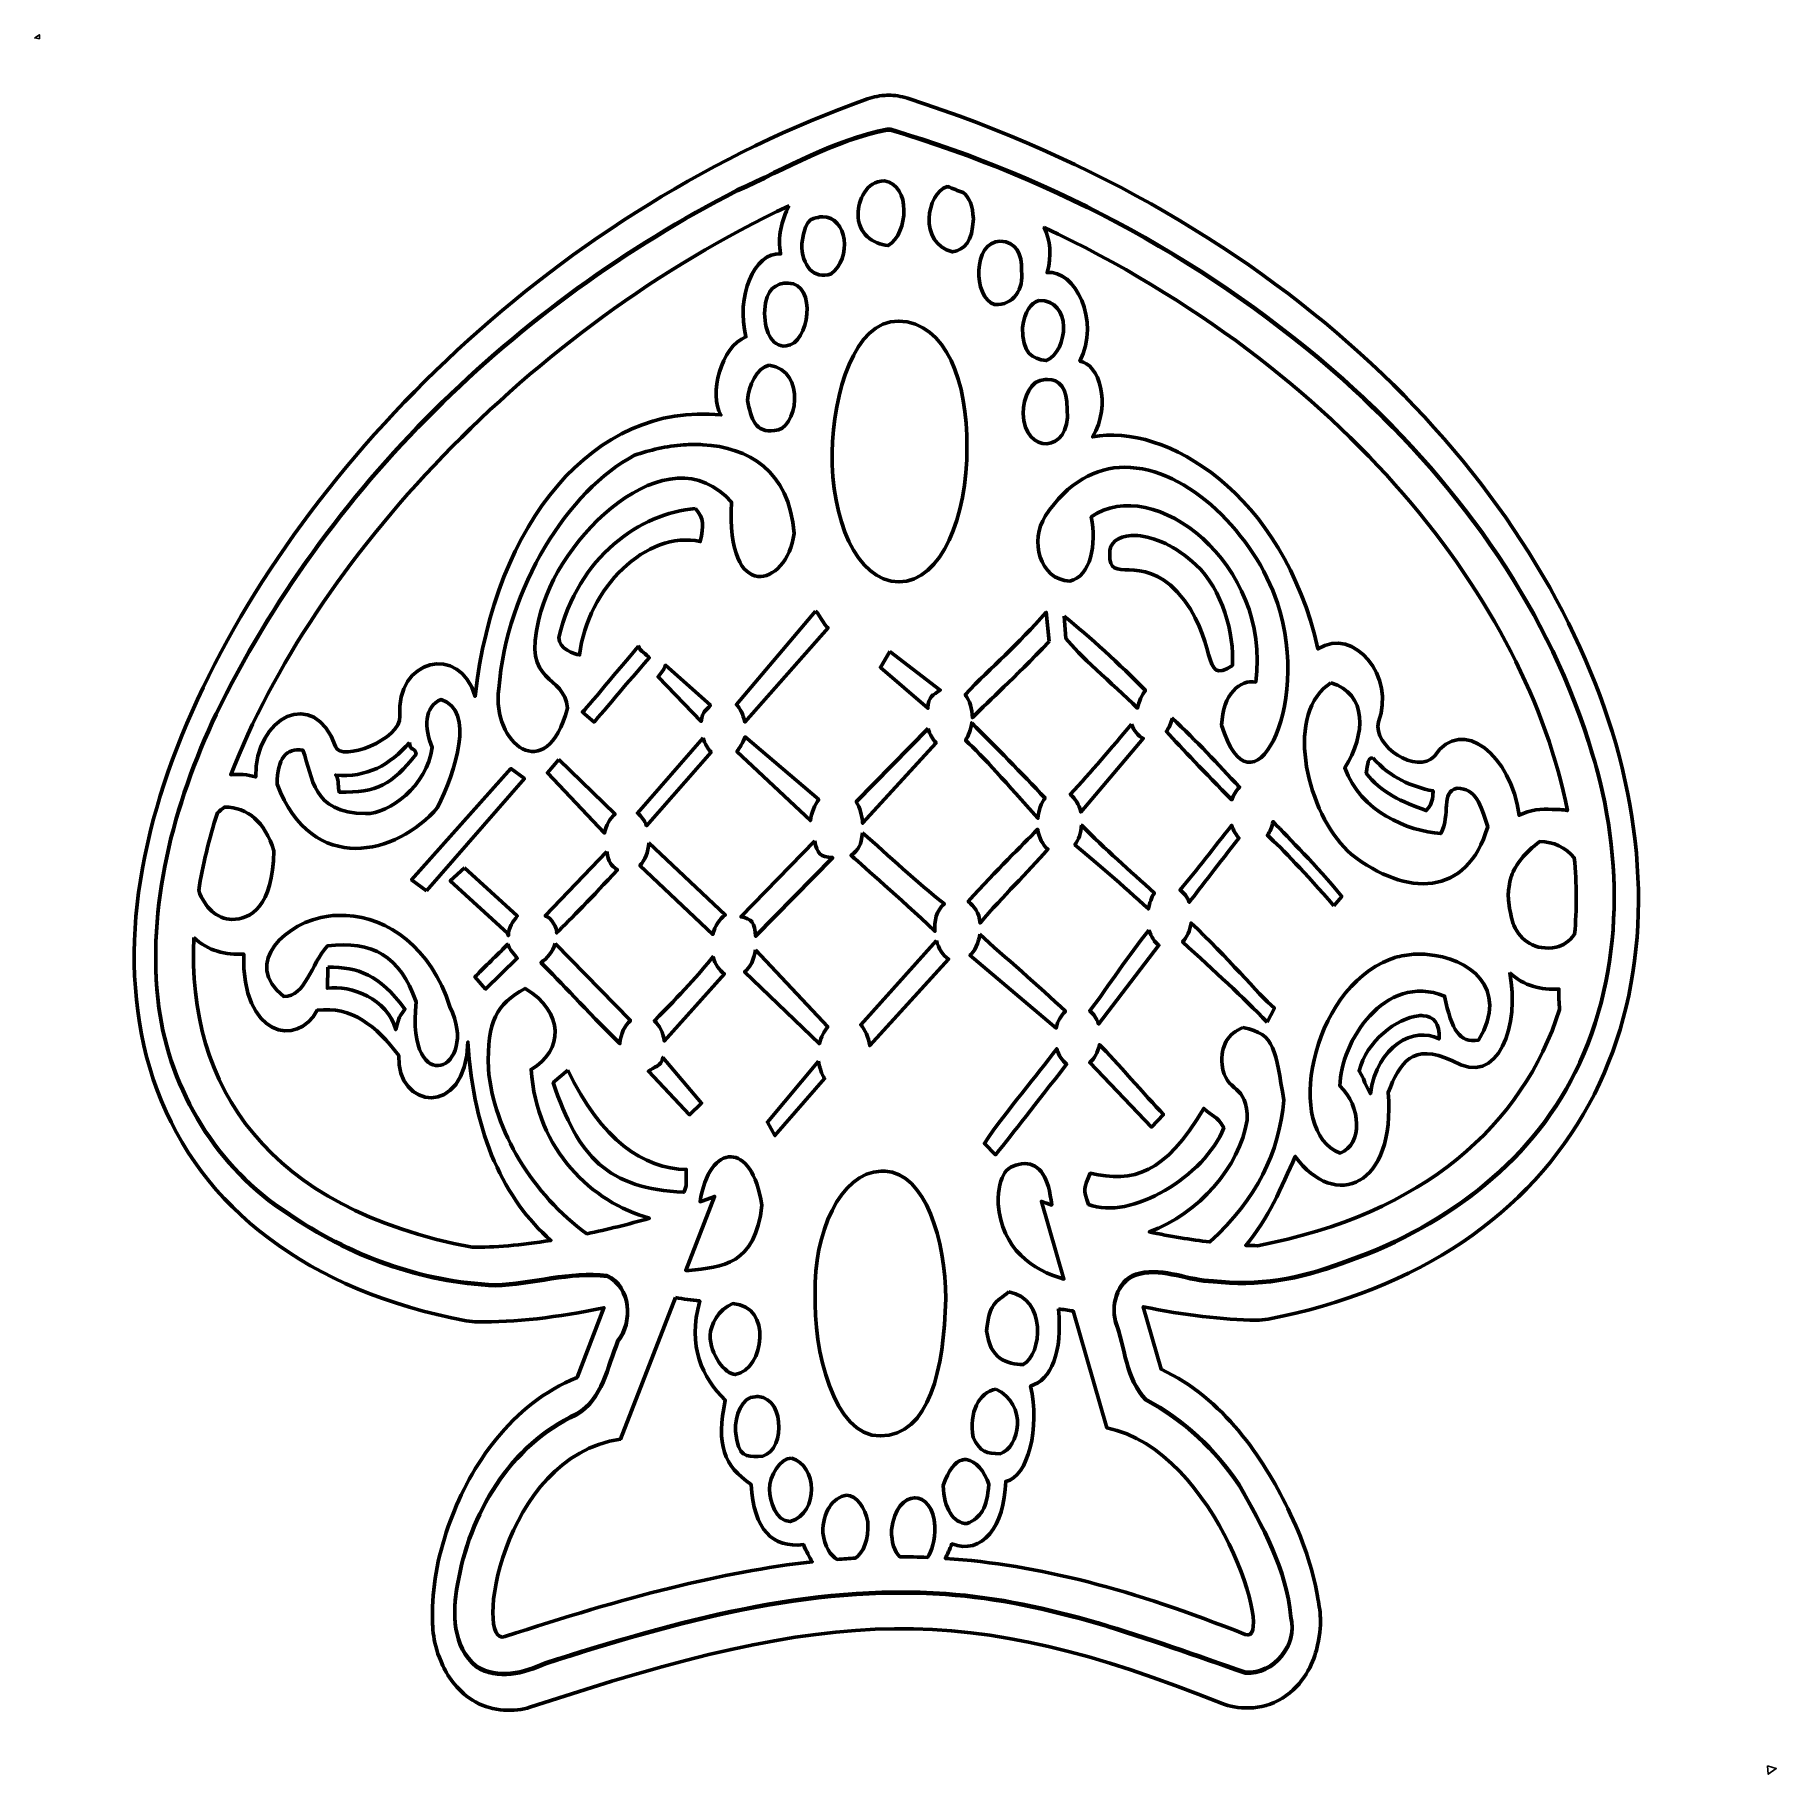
# Model space of a CAD drawing. Header units: centimetres. Extents: x -14.1 to 14.7, y -14.4 to 14.4.
import ezdxf

# ---------------------------------------------------------------- set-up
doc = ezdxf.new("R2010")
doc.units = ezdxf.units.CM
doc.header["$MEASUREMENT"] = 0
doc.layers.add('Layer 1', color=7, linetype='Continuous')

msp = doc.modelspace()

# ---------------------------------------------------------------- linework, layer by layer
at = {"layer": 'Layer 1', "lineweight": 25}
for points in [[(-14.0142, 14.3018), (-14.0142, 14.3018), (-14.09053, 14.31648), (-14.09053, 14.31648), (-14.09053, 14.31648), (-14.09053, 14.31648), (-14.01518, 14.36834), (-14.01518, 14.36834), (-14.01518, 14.36834), (-14.01518, 14.36834), (-14.0142, 14.3018), (-14.0142, 14.3018)], [(14.5799, -14.28838), (14.5799, -14.28838), (14.72472, -14.33143), (14.72472, -14.33143), (14.72472, -14.33143), (14.72472, -14.33143), (14.5936, -14.42537), (14.5936, -14.42537), (14.5936, -14.42537), (14.5936, -14.42537), (14.5799, -14.28838), (14.5799, -14.28838)]]:
    msp.add_open_spline(points, degree=3, knots=[0, 0, 0, 0, 0.25, 0.25, 0.25, 0.25, 0.5, 0.5, 0.5, 0.5, 1, 1, 1, 1], dxfattribs=at)
at = {"layer": 'Layer 1', "color": 230, "lineweight": 60}
for points, knots in [([(0.02436, 13.36849), (-0.10313, 13.36449), (-0.20902, 13.34326), (-0.31033, 13.30603), (-0.31033, 13.30603), (-5.3781, 11.52205), (-9.62226, 7.38093), (-11.48908, 3.16735), (-11.48908, 3.16735), (-12.42249, 1.06057), (-12.78449, -1.15797), (-12.06647, -3.10235), (-12.06647, -3.10235), (-11.34846, -5.04672), (-9.55899, -6.42535), (-6.95554, -6.91996), (-6.95554, -6.91996), (-6.87995, -6.93217), (-6.8241, -6.93695), (-6.76839, -6.93695), (-6.76839, -6.93695), (-6.76745, -6.93695), (-6.76637, -6.93695), (-6.76542, -6.93695), (-6.76542, -6.93695), (-6.15921, -6.94723), (-5.43687, -6.86478), (-4.67351, -6.70438), (-4.67351, -6.70438), (-4.67351, -6.70438), (-5.11716, -7.85713), (-5.11716, -7.85713), (-5.11716, -7.85713), (-6.20755, -8.29891), (-6.88672, -9.33664), (-7.21288, -10.22815), (-7.21288, -10.22815), (-7.40694, -10.75859), (-7.50843, -11.24719), (-7.50935, -11.74748), (-7.50935, -11.74748), (-7.50981, -11.99763), (-7.51565, -12.25149), (-7.33669, -12.63262), (-7.33669, -12.63262), (-7.24721, -12.82319), (-7.08416, -13.06856), (-6.79821, -13.2299), (-6.79821, -13.2299), (-6.51226, -13.39123), (-6.14347, -13.39869), (-5.89737, -13.3172), (-5.89737, -13.3172), (-0.8272, -11.63827), (1.29497, -11.55285), (5.55593, -13.25547), (5.55593, -13.25547), (5.78243, -13.34598), (6.19944, -13.39067), (6.55357, -13.16837), (6.55357, -13.16837), (6.9077, -12.94607), (7.0567, -12.59381), (7.1157, -12.37171), (7.1157, -12.37171), (7.23369, -11.92753), (7.17404, -11.71578), (7.13444, -11.47982), (7.13444, -11.47982), (7.05525, -11.00789), (6.89064, -10.53938), (6.64293, -10.02914), (6.64293, -10.02914), (6.2321, -9.18289), (5.57685, -8.20276), (4.54717, -7.72304), (4.54717, -7.72304), (4.54717, -7.72304), (4.25073, -6.68776), (4.25073, -6.68776), (4.25073, -6.68776), (4.93062, -6.8263), (5.57229, -6.90223), (6.11654, -6.91146), (6.11654, -6.91146), (6.11813, -6.9116), (6.11988, -6.9116), (6.1215, -6.9116), (6.1215, -6.9116), (6.18814, -6.9116), (6.25504, -6.90472), (6.32047, -6.89156), (6.32047, -6.89156), (8.79756, -6.41693), (10.64247, -5.1483), (11.62626, -3.3383), (11.62626, -3.3383), (12.61005, -1.5283), (12.67036, 0.69673), (12.00891, 2.83469), (12.00891, 2.83469), (10.686, 7.11059), (6.59714, 11.30255), (0.35196, 13.31892), (0.35196, 13.31892), (0.23591, 13.35355), (0.13636, 13.36865), (0.03667, 13.36865), (0.03667, 13.36865), (0.02574, 13.36865), (0.01441, 13.36835), (0.00362, 13.36805), (0.00362, 13.36805), (0.00362, 13.36805), (0.02436, 13.36849), (0.02436, 13.36849)], [0, 0, 0, 0, 0.03333333, 0.03333333, 0.03333333, 0.03333333, 0.06666667, 0.06666667, 0.06666667, 0.06666667, 0.1, 0.1, 0.1, 0.1, 0.13333333, 0.13333333, 0.13333333, 0.13333333, 0.16666667, 0.16666667, 0.16666667, 0.16666667, 0.2, 0.2, 0.2, 0.2, 0.23333333, 0.23333333, 0.23333333, 0.23333333, 0.26666667, 0.26666667, 0.26666667, 0.26666667, 0.3, 0.3, 0.3, 0.3, 0.33333333, 0.33333333, 0.33333333, 0.33333333, 0.36666667, 0.36666667, 0.36666667, 0.36666667, 0.4, 0.4, 0.4, 0.4, 0.43333333, 0.43333333, 0.43333333, 0.43333333, 0.46666667, 0.46666667, 0.46666667, 0.46666667, 0.5, 0.5, 0.5, 0.5, 0.53333333, 0.53333333, 0.53333333, 0.53333333, 0.56666667, 0.56666667, 0.56666667, 0.56666667, 0.6, 0.6, 0.6, 0.6, 0.63333333, 0.63333333, 0.63333333, 0.63333333, 0.66666667, 0.66666667, 0.66666667, 0.66666667, 0.7, 0.7, 0.7, 0.7, 0.73333333, 0.73333333, 0.73333333, 0.73333333, 0.76666667, 0.76666667, 0.76666667, 0.76666667, 0.8, 0.8, 0.8, 0.8, 0.83333333, 0.83333333, 0.83333333, 0.83333333, 0.86666667, 0.86666667, 0.86666667, 0.86666667, 0.9, 0.9, 0.9, 0.9, 0.93333333, 0.93333333, 0.93333333, 0.93333333, 1, 1, 1, 1]), ([(0.02899, 12.80824), (0.02457, 12.80829), (0.02009, 12.80834), (0.01575, 12.80764), (0.01575, 12.80764), (-0.86706, 12.63098), (-1.65354, 12.16399), (-2.46811, 11.80039), (-2.46811, 11.80039), (-6.15402, 9.90478), (-9.26959, 6.87693), (-11.08797, 3.13558), (-11.08797, 3.13558), (-11.79803, 1.62975), (-12.24902, -0.05374), (-12.03794, -1.72726), (-12.03794, -1.72726), (-11.85055, -3.0977), (-11.07247, -4.38677), (-9.90517, -5.13406), (-9.90517, -5.13406), (-8.89629, -5.82986), (-7.70079, -6.27788), (-6.47038, -6.32277), (-6.47038, -6.32277), (-5.85183, -6.30696), (-5.24173, -6.09206), (-4.61958, -6.17059), (-4.61958, -6.17059), (-4.22343, -6.36082), (-4.19096, -6.92746), (-4.44106, -7.24864), (-4.44106, -7.24864), (-4.61778, -7.67038), (-4.69517, -8.21208), (-5.12731, -8.46087), (-5.12731, -8.46087), (-6.23083, -8.96361), (-6.9016, -10.1187), (-7.09615, -11.28124), (-7.09615, -11.28124), (-7.18091, -11.73867), (-7.18238, -12.31368), (-6.78498, -12.63195), (-6.78498, -12.63195), (-6.43766, -12.86451), (-5.98895, -12.74196), (-5.63798, -12.58112), (-5.63798, -12.58112), (-3.50092, -11.89995), (-1.28159, -11.27052), (0.98457, -11.43653), (0.98457, -11.43653), (2.70366, -11.55509), (4.33057, -12.17719), (5.94315, -12.73875), (5.94315, -12.73875), (6.41131, -12.76858), (6.816, -12.27301), (6.69555, -11.81955), (6.69555, -11.81955), (6.62379, -11.02595), (6.22656, -10.31006), (5.83629, -9.63011), (5.83629, -9.63011), (5.44893, -9.04158), (4.91682, -8.55113), (4.29566, -8.21884), (4.29566, -8.21884), (3.95691, -7.87345), (3.95407, -7.3537), (3.79167, -6.92522), (3.79167, -6.92522), (3.7097, -6.61428), (3.84286, -6.19891), (4.19213, -6.13236), (4.19213, -6.13236), (4.60319, -6.03363), (4.99974, -6.25326), (5.40976, -6.25639), (5.40976, -6.25639), (6.13047, -6.34856), (6.85922, -6.21727), (7.53012, -5.95911), (7.53012, -5.95911), (9.14387, -5.42193), (10.64107, -4.3391), (11.40013, -2.79556), (11.40013, -2.79556), (12.23508, -1.10501), (12.20382, 0.9162), (11.61793, 2.68172), (11.61793, 2.68172), (10.87762, 5.01801), (9.368, 7.05567), (7.5584, 8.67148), (7.5584, 8.67148), (5.40561, 10.5832), (2.82614, 11.98847), (0.06861, 12.80426), (0.06861, 12.80426), (0.05566, 12.80572), (0.04225, 12.80813), (0.02898, 12.80824), (0.02898, 12.80824), (0.02898, 12.80824), (0.02899, 12.80824), (0.02899, 12.80824)], [0, 0, 0, 0, 0.03571429, 0.03571429, 0.03571429, 0.03571429, 0.07142857, 0.07142857, 0.07142857, 0.07142857, 0.10714286, 0.10714286, 0.10714286, 0.10714286, 0.14285714, 0.14285714, 0.14285714, 0.14285714, 0.17857143, 0.17857143, 0.17857143, 0.17857143, 0.21428571, 0.21428571, 0.21428571, 0.21428571, 0.25, 0.25, 0.25, 0.25, 0.28571429, 0.28571429, 0.28571429, 0.28571429, 0.32142857, 0.32142857, 0.32142857, 0.32142857, 0.35714286, 0.35714286, 0.35714286, 0.35714286, 0.39285714, 0.39285714, 0.39285714, 0.39285714, 0.42857143, 0.42857143, 0.42857143, 0.42857143, 0.46428571, 0.46428571, 0.46428571, 0.46428571, 0.5, 0.5, 0.5, 0.5, 0.53571429, 0.53571429, 0.53571429, 0.53571429, 0.57142857, 0.57142857, 0.57142857, 0.57142857, 0.60714286, 0.60714286, 0.60714286, 0.60714286, 0.64285714, 0.64285714, 0.64285714, 0.64285714, 0.67857143, 0.67857143, 0.67857143, 0.67857143, 0.71428571, 0.71428571, 0.71428571, 0.71428571, 0.75, 0.75, 0.75, 0.75, 0.78571429, 0.78571429, 0.78571429, 0.78571429, 0.82142857, 0.82142857, 0.82142857, 0.82142857, 0.85714286, 0.85714286, 0.85714286, 0.85714286, 0.89285714, 0.89285714, 0.89285714, 0.89285714, 0.92857143, 0.92857143, 0.92857143, 0.92857143, 1, 1, 1, 1]), ([(-0.03191, 11.94843), (0.40933, 11.88139), (0.36805, 11.08491), (0.03015, 10.87814), (0.03015, 10.87814), (-0.22092, 10.90886), (-0.47343, 11.07494), (-0.46784, 11.40425), (-0.46784, 11.40425), (-0.46428, 11.61381), (-0.33857, 11.95363), (-0.03191, 11.94842), (-0.03191, 11.94842), (-0.03191, 11.94842), (-0.03191, 11.94843), (-0.03191, 11.94843)], [0, 0, 0, 0, 0.2, 0.2, 0.2, 0.2, 0.4, 0.4, 0.4, 0.4, 0.6, 0.6, 0.6, 0.6, 1, 1, 1, 1]), ([(1.01178, 11.8563), (1.09864, 11.82374), (1.18555, 11.78942), (1.27139, 11.75597), (1.27139, 11.75597), (1.37477, 11.671), (1.42853, 11.55036), (1.44013, 11.31979), (1.44013, 11.31979), (1.41982, 10.93936), (1.30384, 10.81787), (1.0943, 10.77409), (1.0943, 10.77409), (0.52489, 10.91502), (0.66092, 11.75346), (1.01177, 11.8563), (1.01177, 11.8563), (1.01177, 11.8563), (1.01178, 11.8563), (1.01178, 11.8563)], [0, 0, 0, 0, 0.16666667, 0.16666667, 0.16666667, 0.16666667, 0.33333333, 0.33333333, 0.33333333, 0.33333333, 0.5, 0.5, 0.5, 0.5, 0.66666667, 0.66666667, 0.66666667, 0.66666667, 1, 1, 1, 1]), ([(-1.60921, 11.53939), (-1.73389, 11.29848), (-1.80324, 11.01148), (-1.74926, 10.74211), (-1.74926, 10.74211), (-2.18871, 10.77747), (-2.49261, 10.02514), (-2.32251, 9.36671), (-2.32251, 9.36671), (-2.73557, 9.21355), (-2.94686, 8.40358), (-2.73636, 8.07709), (-2.73636, 8.07709), (-4.84061, 8.28705), (-6.47856, 6.30611), (-6.80627, 3.41604), (-6.80627, 3.41604), (-7.05354, 4.29736), (-8.12543, 4.03304), (-8.05226, 3.08738), (-8.05226, 3.08738), (-8.02271, 2.70512), (-9.02498, 2.31781), (-9.11757, 2.58779), (-9.11757, 2.58779), (-9.46117, 3.58973), (-10.45761, 3.0696), (-10.43519, 2.08256), (-10.43519, 2.08256), (-10.5727, 2.12299), (-10.71239, 2.13511), (-10.84721, 2.11932), (-10.84721, 2.11932), (-9.47137, 5.67187), (-5.93471, 9.4993), (-1.60921, 11.53939)], [0, 0, 0, 0, 0.1, 0.1, 0.1, 0.1, 0.2, 0.2, 0.2, 0.2, 0.3, 0.3, 0.3, 0.3, 0.4, 0.4, 0.4, 0.4, 0.5, 0.5, 0.5, 0.5, 0.6, 0.6, 0.6, 0.6, 0.7, 0.7, 0.7, 0.7, 0.8, 0.8, 0.8, 0.8, 1, 1, 1, 1]), ([(-1.05745, 11.35555), (-0.64397, 11.36034), (-0.5667, 10.66419), (-0.91136, 10.41284), (-0.91136, 10.41284), (-1.2008, 10.31185), (-1.40372, 10.53962), (-1.39741, 10.91146), (-1.39741, 10.91146), (-1.34818, 11.39888), (-1.16066, 11.32487), (-1.09882, 11.35377), (-1.09882, 11.35377), (-1.08479, 11.35542), (-1.07078, 11.3554), (-1.05744, 11.35555), (-1.05744, 11.35555), (-1.05744, 11.35555), (-1.05745, 11.35555), (-1.05745, 11.35555)], [0, 0, 0, 0, 0.16666667, 0.16666667, 0.16666667, 0.16666667, 0.33333333, 0.33333333, 0.33333333, 0.33333333, 0.5, 0.5, 0.5, 0.5, 0.66666667, 0.66666667, 0.66666667, 0.66666667, 1, 1, 1, 1]), ([(1.88538, 10.95086), (2.15507, 10.94628), (2.24391, 10.73302), (2.23931, 10.46357), (2.23931, 10.46357), (2.27529, 10.16532), (2.10826, 9.88542), (1.78984, 9.90143), (1.78984, 9.90143), (1.43039, 10.02166), (1.42742, 10.95166), (1.88538, 10.95085), (1.88538, 10.95085), (1.88538, 10.95085), (1.88538, 10.95086), (1.88538, 10.95086)], [0, 0, 0, 0, 0.2, 0.2, 0.2, 0.2, 0.4, 0.4, 0.4, 0.4, 0.6, 0.6, 0.6, 0.6, 1, 1, 1, 1]), ([(2.61366, 11.17914), (7.58737, 8.83251), (10.59521, 4.97912), (11.27088, 1.52656), (11.27088, 1.52656), (11.18755, 1.54388), (11.10444, 1.54472), (11.02144, 1.54402), (11.02144, 1.54402), (10.84035, 1.56317), (10.65108, 1.53663), (10.46991, 1.44918), (10.46991, 1.44918), (10.34604, 2.43512), (9.5289, 3.11189), (9.07163, 2.42885), (9.07163, 2.42885), (8.77681, 2.11614), (8.04786, 2.58547), (8.14433, 2.99615), (8.14433, 2.99615), (8.42622, 3.73894), (7.74653, 4.58128), (7.14188, 4.20313), (7.14188, 4.20313), (6.56664, 6.78537), (4.60478, 7.95046), (3.41236, 7.71145), (3.41236, 7.71145), (3.73546, 8.25282), (3.51593, 8.92916), (3.2021, 8.96618), (3.2021, 8.96618), (3.54982, 9.62952), (3.1153, 10.4916), (2.66051, 10.43161), (2.66051, 10.43161), (2.74469, 10.71303), (2.71046, 10.97393), (2.61365, 11.17913), (2.61365, 11.17913), (2.61365, 11.17913), (2.61366, 11.17914), (2.61366, 11.17914)], [0, 0, 0, 0, 0.08333333, 0.08333333, 0.08333333, 0.08333333, 0.16666667, 0.16666667, 0.16666667, 0.16666667, 0.25, 0.25, 0.25, 0.25, 0.33333333, 0.33333333, 0.33333333, 0.33333333, 0.41666667, 0.41666667, 0.41666667, 0.41666667, 0.5, 0.5, 0.5, 0.5, 0.58333333, 0.58333333, 0.58333333, 0.58333333, 0.66666667, 0.66666667, 0.66666667, 0.66666667, 0.75, 0.75, 0.75, 0.75, 0.83333333, 0.83333333, 0.83333333, 0.83333333, 1, 1, 1, 1]), ([(-1.62184, 10.25868), (-1.14094, 10.24693), (-1.26754, 9.25351), (-1.66018, 9.21738), (-1.66018, 9.21738), (-1.90481, 9.19486), (-2.02846, 9.49001), (-2.01219, 9.81792), (-2.01219, 9.81792), (-1.9955, 10.15416), (-1.82733, 10.26369), (-1.62184, 10.25867), (-1.62184, 10.25867), (-1.62184, 10.25867), (-1.62184, 10.25868), (-1.62184, 10.25868)], [0, 0, 0, 0, 0.2, 0.2, 0.2, 0.2, 0.4, 0.4, 0.4, 0.4, 0.6, 0.6, 0.6, 0.6, 1, 1, 1, 1]), ([(2.52448, 9.96836), (3.07602, 9.98837), (3.01862, 9.13916), (2.64987, 8.97556), (2.64987, 8.97556), (2.41123, 9.00459), (2.24591, 9.09736), (2.25317, 9.52559), (2.25317, 9.52559), (2.28251, 9.78007), (2.3926, 9.93508), (2.52448, 9.96836)], [0, 0, 0, 0, 0.25, 0.25, 0.25, 0.25, 0.5, 0.5, 0.5, 0.5, 1, 1, 1, 1]), ([(0.20166, 9.63068), (1.00068, 9.60405), (1.34297, 8.60983), (1.33309, 7.54496), (1.33309, 7.54496), (1.34039, 6.39149), (0.92011, 5.32406), (0.20859, 5.31145), (0.20859, 5.31145), (-0.5072, 5.32359), (-0.91536, 6.37394), (-0.89711, 7.45132), (-0.89711, 7.45132), (-0.88032, 8.43928), (-0.5349, 9.62541), (0.20166, 9.63069), (0.20166, 9.63069), (0.20166, 9.63069), (0.20166, 9.63068), (0.20166, 9.63068)], [0, 0, 0, 0, 0.16666667, 0.16666667, 0.16666667, 0.16666667, 0.33333333, 0.33333333, 0.33333333, 0.33333333, 0.5, 0.5, 0.5, 0.5, 0.66666667, 0.66666667, 0.66666667, 0.66666667, 1, 1, 1, 1]), ([(-1.93851, 8.89711), (-1.30874, 8.81886), (-1.47676, 7.8114), (-1.85098, 7.81729), (-1.85098, 7.81729), (-2.15997, 7.76958), (-2.2434, 8.01268), (-2.29487, 8.3152), (-2.29487, 8.3152), (-2.29081, 8.55469), (-2.13406, 8.86354), (-1.93851, 8.89711)], [0, 0, 0, 0, 0.25, 0.25, 0.25, 0.25, 0.5, 0.5, 0.5, 0.5, 1, 1, 1, 1]), ([(2.6694, 8.66429), (2.85745, 8.66744), (2.99954, 8.52916), (2.99335, 8.16428), (2.99335, 8.16428), (3.05674, 7.42771), (2.27371, 7.41605), (2.26371, 8.09893), (2.26371, 8.09893), (2.26828, 8.36838), (2.386, 8.6615), (2.63048, 8.66082), (2.63048, 8.66082), (2.64338, 8.66226), (2.65687, 8.66409), (2.6694, 8.66429)], [0, 0, 0, 0, 0.2, 0.2, 0.2, 0.2, 0.4, 0.4, 0.4, 0.4, 0.6, 0.6, 0.6, 0.6, 1, 1, 1, 1]), ([(-3.19617, 7.5879), (-3.14339, 7.58865), (-3.08881, 7.58568), (-3.03583, 7.5827), (-3.03583, 7.5827), (-2.29418, 7.54088), (-1.60971, 7.16795), (-1.52515, 6.1124), (-1.52515, 6.1124), (-1.65423, 5.22416), (-2.65588, 4.93635), (-2.56163, 6.62946), (-2.56163, 6.62946), (-3.60313, 7.83624), (-5.45276, 6.05574), (-5.74841, 4.69473), (-5.74841, 4.69473), (-6.0382, 3.5955), (-5.32558, 3.79369), (-5.27389, 3.22382), (-5.27389, 3.22382), (-5.6233, 1.90189), (-6.53746, 2.64315), (-6.41217, 3.54083), (-6.41217, 3.54083), (-6.28149, 5.21606), (-5.26041, 6.82882), (-4.16672, 7.40921), (-4.16672, 7.40921), (-3.91614, 7.49347), (-3.63886, 7.56099), (-3.35426, 7.57901), (-3.35426, 7.57901), (-3.3009, 7.58239), (-3.24895, 7.58716), (-3.19616, 7.5879), (-3.19616, 7.5879), (-3.19616, 7.5879), (-3.19617, 7.5879), (-3.19617, 7.5879)], [0, 0, 0, 0, 0.09090909, 0.09090909, 0.09090909, 0.09090909, 0.18181818, 0.18181818, 0.18181818, 0.18181818, 0.27272727, 0.27272727, 0.27272727, 0.27272727, 0.36363636, 0.36363636, 0.36363636, 0.36363636, 0.45454545, 0.45454545, 0.45454545, 0.45454545, 0.54545455, 0.54545455, 0.54545455, 0.54545455, 0.63636364, 0.63636364, 0.63636364, 0.63636364, 0.72727273, 0.72727273, 0.72727273, 0.72727273, 0.81818182, 0.81818182, 0.81818182, 0.81818182, 1, 1, 1, 1]), ([(3.94467, 7.20957), (4.98977, 7.21132), (6.0967, 6.09047), (6.47167, 4.95959), (6.47167, 4.95959), (7.04886, 3.21898), (6.02601, 1.31613), (5.54849, 2.94263), (5.54849, 2.94263), (5.56663, 3.45792), (5.86282, 3.70352), (6.11295, 3.65332), (6.11295, 3.65332), (6.38163, 5.61614), (4.41446, 7.11276), (3.38992, 6.38791), (3.38992, 6.38791), (3.48271, 5.93234), (3.3844, 5.40861), (3.03532, 5.32469), (3.03532, 5.32469), (2.5358, 5.34773), (2.36931, 6.00122), (2.63101, 6.40079), (2.63101, 6.40079), (3.00293, 6.96851), (3.46965, 7.20878), (3.94469, 7.20958), (3.94469, 7.20958), (3.94469, 7.20958), (3.94467, 7.20957), (3.94467, 7.20957)], [0, 0, 0, 0, 0.11111111, 0.11111111, 0.11111111, 0.11111111, 0.22222222, 0.22222222, 0.22222222, 0.22222222, 0.33333333, 0.33333333, 0.33333333, 0.33333333, 0.44444444, 0.44444444, 0.44444444, 0.44444444, 0.55555556, 0.55555556, 0.55555556, 0.55555556, 0.66666667, 0.66666667, 0.66666667, 0.66666667, 0.77777778, 0.77777778, 0.77777778, 0.77777778, 1, 1, 1, 1]), ([(-3.15961, 6.52632), (-3.01381, 6.35053), (-3.01938, 6.25278), (-3.07874, 5.97999), (-3.07874, 5.97999), (-3.96379, 6.17575), (-4.94752, 5.2068), (-5.07539, 4.10363), (-5.07539, 4.10363), (-5.15708, 4.105), (-5.42415, 4.21185), (-5.42113, 4.39148), (-5.42113, 4.39148), (-5.10101, 5.73499), (-4.06803, 6.44934), (-3.15961, 6.52631), (-3.15961, 6.52631), (-3.15961, 6.52631), (-3.15961, 6.52632), (-3.15961, 6.52632)], [0, 0, 0, 0, 0.16666667, 0.16666667, 0.16666667, 0.16666667, 0.33333333, 0.33333333, 0.33333333, 0.33333333, 0.5, 0.5, 0.5, 0.5, 0.66666667, 0.66666667, 0.66666667, 0.66666667, 1, 1, 1, 1]), ([(4.10329, 6.07975), (4.1202, 6.07947), (4.13721, 6.07854), (4.15452, 6.07723), (4.15452, 6.07723), (4.43153, 6.0562), (4.78929, 5.9062), (5.12296, 5.59523), (5.12296, 5.59523), (5.55948, 5.18835), (5.76267, 4.45183), (5.72565, 3.92947), (5.72565, 3.92947), (5.18623, 3.56538), (5.51839, 4.37664), (4.81268, 5.14651), (4.81268, 5.14651), (4.21271, 5.80105), (3.67096, 5.25346), (3.69779, 5.76992), (3.69779, 5.76992), (3.68569, 5.96171), (3.83129, 6.06907), (4.05366, 6.07895), (4.05366, 6.07895), (4.06955, 6.07966), (4.08638, 6.08004), (4.10329, 6.07975)], [0, 0, 0, 0, 0.125, 0.125, 0.125, 0.125, 0.25, 0.25, 0.25, 0.25, 0.375, 0.375, 0.375, 0.375, 0.5, 0.5, 0.5, 0.5, 0.625, 0.625, 0.625, 0.625, 0.75, 0.75, 0.75, 0.75, 1, 1, 1, 1]), ([(-1.17321, 4.8255), (-1.13232, 4.82481), (-1.02532, 4.58336), (-0.96449, 4.55238), (-0.96449, 4.55238), (-0.96449, 4.55238), (-2.34139, 2.99049), (-2.34139, 2.99049), (-2.34139, 2.99049), (-2.36954, 3.12278), (-2.41964, 3.21013), (-2.48117, 3.28146), (-2.48117, 3.28146), (-2.48117, 3.28146), (-1.17321, 4.8255), (-1.17321, 4.8255)], [0, 0, 0, 0, 0.2, 0.2, 0.2, 0.2, 0.4, 0.4, 0.4, 0.4, 0.6, 0.6, 0.6, 0.6, 1, 1, 1, 1]), ([(2.69633, 4.32684), (2.07608, 3.67536), (1.7366, 3.38704), (1.42412, 3.0647), (1.42412, 3.0647), (1.42401, 3.21204), (1.37523, 3.34879), (1.30651, 3.44378), (1.30651, 3.44378), (1.74799, 3.9192), (2.1718, 4.26619), (2.64499, 4.80982), (2.64499, 4.80982), (2.64499, 4.80982), (2.69633, 4.32684), (2.69633, 4.32684)], [0, 0, 0, 0, 0.2, 0.2, 0.2, 0.2, 0.4, 0.4, 0.4, 0.4, 0.6, 0.6, 0.6, 0.6, 1, 1, 1, 1]), ([(2.94214, 4.745), (3.36803, 4.40084), (3.86037, 3.95391), (4.2878, 3.51259), (4.2878, 3.51259), (4.22591, 3.44084), (4.17908, 3.33742), (4.15886, 3.22369), (4.15886, 3.22369), (3.73196, 3.63063), (3.16522, 4.11992), (2.97271, 4.37507), (2.97271, 4.37507), (2.97271, 4.37507), (2.94214, 4.745), (2.94214, 4.745)], [0, 0, 0, 0, 0.2, 0.2, 0.2, 0.2, 0.4, 0.4, 0.4, 0.4, 0.6, 0.6, 0.6, 0.6, 1, 1, 1, 1]), ([(-4.09997, 4.24676), (-4.0829, 4.16827), (-3.96355, 4.11298), (-3.9246, 4.05524), (-3.9246, 4.05524), (-4.0967, 3.86245), (-4.72242, 3.11702), (-4.83657, 2.99155), (-4.83657, 2.99155), (-4.83657, 2.99155), (-5.02809, 3.15688), (-5.02809, 3.15688), (-5.02809, 3.15688), (-4.88845, 3.30153), (-4.27985, 4.04528), (-4.09996, 4.24675), (-4.09996, 4.24675), (-4.09996, 4.24675), (-4.09997, 4.24676), (-4.09997, 4.24676)], [0, 0, 0, 0, 0.16666667, 0.16666667, 0.16666667, 0.16666667, 0.33333333, 0.33333333, 0.33333333, 0.33333333, 0.5, 0.5, 0.5, 0.5, 0.66666667, 0.66666667, 0.66666667, 0.66666667, 1, 1, 1, 1]), ([(0.06001, 4.1579), (0.06001, 4.1579), (0.89103, 3.52111), (0.89103, 3.52111), (0.89103, 3.52111), (0.77484, 3.43616), (0.69381, 3.41638), (0.68707, 3.21926), (0.68707, 3.21926), (0.68707, 3.21926), (-0.09741, 3.89678), (-0.09741, 3.89678), (-0.09741, 3.89678), (-0.09741, 3.89678), (0.06001, 4.1579), (0.06001, 4.1579)], [0, 0, 0, 0, 0.2, 0.2, 0.2, 0.2, 0.4, 0.4, 0.4, 0.4, 0.6, 0.6, 0.6, 0.6, 1, 1, 1, 1]), ([(-3.65513, 3.93234), (-3.65513, 3.93234), (-2.91219, 3.27059), (-2.91219, 3.27059), (-2.91219, 3.27059), (-2.98817, 3.17357), (-3.03875, 3.17632), (-3.06364, 3.00229), (-3.06364, 3.00229), (-3.06364, 3.00229), (-3.77745, 3.74175), (-3.77745, 3.74175), (-3.77745, 3.74175), (-3.72859, 3.79562), (-3.68075, 3.85096), (-3.65514, 3.93235), (-3.65514, 3.93235), (-3.65514, 3.93235), (-3.65513, 3.93234), (-3.65513, 3.93234)], [0, 0, 0, 0, 0.16666667, 0.16666667, 0.16666667, 0.16666667, 0.33333333, 0.33333333, 0.33333333, 0.33333333, 0.5, 0.5, 0.5, 0.5, 0.66666667, 0.66666667, 0.66666667, 0.66666667, 1, 1, 1, 1]), ([(7.35724, 3.63882), (7.96383, 3.46502), (7.93573, 2.78651), (7.58561, 2.23328), (7.58561, 2.23328), (7.85154, 1.50265), (8.62463, 1.1901), (9.17391, 1.14619), (9.17391, 1.14619), (9.34945, 1.46089), (9.15825, 1.84073), (9.44546, 1.89575), (9.44546, 1.89575), (9.75317, 1.89165), (9.83489, 1.63526), (9.95061, 1.2554), (9.95061, 1.2554), (9.61598, 0.09133), (8.60111, 0.09276), (7.69448, 0.8033), (7.69448, 0.8033), (7.03407, 1.36403), (6.58748, 2.9252), (7.23658, 3.54577), (7.23658, 3.54577), (7.23658, 3.54577), (7.35724, 3.63882), (7.35724, 3.63882)], [0, 0, 0, 0, 0.125, 0.125, 0.125, 0.125, 0.25, 0.25, 0.25, 0.25, 0.375, 0.375, 0.375, 0.375, 0.5, 0.5, 0.5, 0.5, 0.625, 0.625, 0.625, 0.625, 0.75, 0.75, 0.75, 0.75, 1, 1, 1, 1]), ([(-7.36864, 3.36439), (-6.79443, 3.18697), (-7.13202, 2.16462), (-7.42459, 1.57749), (-7.42459, 1.57749), (-8.09844, 0.79204), (-9.49267, 0.43064), (-10.08162, 1.96327), (-10.08162, 1.96327), (-10.07604, 2.38723), (-9.93622, 2.57154), (-9.65447, 2.52579), (-9.65447, 2.52579), (-9.48573, 2.07286), (-9.51582, 1.49059), (-8.61629, 1.47533), (-8.61629, 1.47533), (-8.22778, 1.46874), (-7.59969, 1.93744), (-7.51525, 2.56971), (-7.51525, 2.56971), (-7.65047, 2.88646), (-7.64892, 3.25664), (-7.36863, 3.36439), (-7.36863, 3.36439), (-7.36863, 3.36439), (-7.36864, 3.36439), (-7.36864, 3.36439)], [0, 0, 0, 0, 0.125, 0.125, 0.125, 0.125, 0.25, 0.25, 0.25, 0.25, 0.375, 0.375, 0.375, 0.375, 0.5, 0.5, 0.5, 0.5, 0.625, 0.625, 0.625, 0.625, 0.75, 0.75, 0.75, 0.75, 1, 1, 1, 1]), ([(0.69169, 2.88445), (0.71456, 2.78775), (0.76833, 2.70769), (0.82326, 2.64571), (0.82326, 2.64571), (0.82326, 2.64571), (-0.39172, 1.31758), (-0.39172, 1.31758), (-0.39172, 1.31758), (-0.40299, 1.45331), (-0.43705, 1.57428), (-0.49739, 1.66917), (-0.49739, 1.66917), (-0.49739, 1.66917), (0.69169, 2.88445), (0.69169, 2.88445)], [0, 0, 0, 0, 0.2, 0.2, 0.2, 0.2, 0.4, 0.4, 0.4, 0.4, 0.6, 0.6, 0.6, 0.6, 1, 1, 1, 1]), ([(1.41356, 2.97887), (1.81539, 2.5694), (2.23436, 2.1526), (2.62785, 1.73191), (2.62785, 1.73191), (2.55875, 1.6485), (2.52029, 1.53407), (2.50727, 1.39987), (2.50727, 1.39987), (1.99443, 1.9762), (1.60378, 2.41777), (1.31024, 2.68954), (1.31024, 2.68954), (1.36125, 2.76466), (1.40017, 2.87153), (1.41355, 2.97887), (1.41355, 2.97887), (1.41355, 2.97887), (1.41356, 2.97887), (1.41356, 2.97887)], [0, 0, 0, 0, 0.16666667, 0.16666667, 0.16666667, 0.16666667, 0.33333333, 0.33333333, 0.33333333, 0.33333333, 0.5, 0.5, 0.5, 0.5, 0.66666667, 0.66666667, 0.66666667, 0.66666667, 1, 1, 1, 1]), ([(4.05613, 2.95885), (4.09886, 2.8477), (4.16632, 2.76294), (4.25137, 2.71986), (4.25137, 2.71986), (4.25137, 2.71986), (3.2177, 1.50195), (3.2177, 1.50195), (3.2177, 1.50195), (3.18867, 1.62737), (3.12395, 1.72969), (3.04401, 1.79267), (3.04401, 1.79267), (3.39223, 2.1688), (3.72215, 2.56017), (4.05613, 2.95885)], [0, 0, 0, 0, 0.2, 0.2, 0.2, 0.2, 0.4, 0.4, 0.4, 0.4, 0.6, 0.6, 0.6, 0.6, 1, 1, 1, 1]), ([(4.7317, 3.05406), (5.13805, 2.67288), (5.47893, 2.30498), (5.84444, 1.91385), (5.84444, 1.91385), (5.79076, 1.85875), (5.74508, 1.79137), (5.71767, 1.7043), (5.71767, 1.7043), (5.26372, 2.15933), (4.898, 2.5513), (4.63373, 2.83575), (4.63373, 2.83575), (4.67704, 2.8954), (4.71232, 2.97068), (4.73171, 3.05405), (4.73171, 3.05405), (4.73171, 3.05405), (4.7317, 3.05406), (4.7317, 3.05406)], [0, 0, 0, 0, 0.16666667, 0.16666667, 0.16666667, 0.16666667, 0.33333333, 0.33333333, 0.33333333, 0.33333333, 0.5, 0.5, 0.5, 0.5, 0.66666667, 0.66666667, 0.66666667, 0.66666667, 1, 1, 1, 1]), ([(-7.89254, 2.65549), (-7.87993, 2.48936), (-7.80822, 2.5964), (-7.78091, 2.46009), (-7.78091, 2.46009), (-8.1817, 1.95666), (-8.42133, 1.81566), (-9.05264, 1.83252), (-9.05264, 1.83252), (-9.08705, 1.92028), (-9.04039, 2.00373), (-9.11153, 2.11468), (-9.11153, 2.11468), (-8.59894, 2.06721), (-8.21332, 2.27709), (-7.89254, 2.65549)], [0, 0, 0, 0, 0.2, 0.2, 0.2, 0.2, 0.4, 0.4, 0.4, 0.4, 0.6, 0.6, 0.6, 0.6, 1, 1, 1, 1]), ([(-3.02887, 2.72926), (-3.00469, 2.63287), (-2.95592, 2.55207), (-2.89977, 2.49139), (-2.89977, 2.49139), (-2.89977, 2.49139), (-3.96816, 1.27407), (-3.96816, 1.27407), (-3.96816, 1.27407), (-4.00028, 1.36479), (-4.05683, 1.4343), (-4.11839, 1.48501), (-4.11839, 1.48501), (-4.11839, 1.48501), (-3.02887, 2.72926), (-3.02887, 2.72926)], [0, 0, 0, 0, 0.2, 0.2, 0.2, 0.2, 0.4, 0.4, 0.4, 0.4, 0.6, 0.6, 0.6, 0.6, 1, 1, 1, 1]), ([(-2.33646, 2.7448), (-2.33646, 2.7448), (-1.11862, 1.707), (-1.11862, 1.707), (-1.11862, 1.707), (-1.1872, 1.61741), (-1.23715, 1.49461), (-1.25683, 1.35955), (-1.25683, 1.35955), (-1.25683, 1.35955), (-2.47372, 2.50236), (-2.47372, 2.50236), (-2.47372, 2.50236), (-2.41986, 2.57795), (-2.38, 2.63514), (-2.33647, 2.74481), (-2.33647, 2.74481), (-2.33647, 2.74481), (-2.33646, 2.7448), (-2.33646, 2.7448)], [0, 0, 0, 0, 0.16666667, 0.16666667, 0.16666667, 0.16666667, 0.33333333, 0.33333333, 0.33333333, 0.33333333, 0.5, 0.5, 0.5, 0.5, 0.66666667, 0.66666667, 0.66666667, 0.66666667, 1, 1, 1, 1]), ([(-5.42144, 2.37458), (-5.42144, 2.37458), (-4.49, 1.46651), (-4.49, 1.46651), (-4.49, 1.46651), (-4.56963, 1.3939), (-4.63857, 1.28805), (-4.66235, 1.15354), (-4.66235, 1.15354), (-4.66235, 1.15354), (-5.60855, 2.15284), (-5.60855, 2.15284), (-5.60855, 2.15284), (-5.60855, 2.15284), (-5.42144, 2.37458), (-5.42144, 2.37458)], [0, 0, 0, 0, 0.2, 0.2, 0.2, 0.2, 0.4, 0.4, 0.4, 0.4, 0.6, 0.6, 0.6, 0.6, 1, 1, 1, 1]), ([(8.04906, 2.40072), (8.35678, 2.05755), (8.67455, 1.93157), (9.04611, 1.85043), (9.04611, 1.85043), (9.04565, 1.82048), (9.05754, 1.64504), (8.93313, 1.52736), (8.93313, 1.52736), (8.53722, 1.66643), (8.17421, 1.82707), (7.9414, 2.14785), (7.9414, 2.14785), (7.96289, 2.20736), (7.94684, 2.40246), (8.04906, 2.40072)], [0, 0, 0, 0, 0.2, 0.2, 0.2, 0.2, 0.4, 0.4, 0.4, 0.4, 0.6, 0.6, 0.6, 0.6, 1, 1, 1, 1]), ([(-7.60719, 0.20027), (-7.60719, 0.20027), (-7.85549, 0.38091), (-7.85549, 0.38091), (-7.85549, 0.38091), (-7.85549, 0.38091), (-6.2134, 2.22028), (-6.2134, 2.22028), (-6.2134, 2.22028), (-6.2134, 2.22028), (-5.98998, 2.05697), (-5.98998, 2.05697), (-5.98998, 2.05697), (-5.98998, 2.05697), (-7.60719, 0.20027), (-7.60719, 0.20027)], [0, 0, 0, 0, 0.2, 0.2, 0.2, 0.2, 0.4, 0.4, 0.4, 0.4, 0.6, 0.6, 0.6, 0.6, 1, 1, 1, 1]), ([(-10.94971, 1.5852), (-10.5612, 1.5786), (-10.29046, 1.342), (-10.13507, 0.86021), (-10.13507, 0.86021), (-10.14686, -0.06588), (-10.52358, -0.27518), (-10.82827, -0.27417), (-10.82827, -0.27417), (-11.08379, -0.26984), (-11.27459, -0.07962), (-11.3792, 0.2024), (-11.3792, 0.2024), (-11.37945, 0.20306), (-11.3789, 0.20421), (-11.37916, 0.20488), (-11.37916, 0.20488), (-11.31275, 0.62359), (-11.20825, 1.05235), (-11.07046, 1.48719), (-11.07046, 1.48719), (-11.03295, 1.5195), (-10.99283, 1.55293), (-10.94972, 1.5852), (-10.94972, 1.5852), (-10.94972, 1.5852), (-10.94971, 1.5852), (-10.94971, 1.5852)], [0, 0, 0, 0, 0.125, 0.125, 0.125, 0.125, 0.25, 0.25, 0.25, 0.25, 0.375, 0.375, 0.375, 0.375, 0.5, 0.5, 0.5, 0.5, 0.625, 0.625, 0.625, 0.625, 0.75, 0.75, 0.75, 0.75, 1, 1, 1, 1]), ([(-0.39439, 1.16051), (0.04124, 0.77755), (0.49752, 0.34642), (0.96161, -0.02022), (0.96161, -0.02022), (0.82557, -0.11301), (0.79021, -0.32115), (0.80427, -0.47154), (0.80427, -0.47154), (0.17198, 0.12602), (-0.31951, 0.54732), (-0.58348, 0.78746), (-0.58348, 0.78746), (-0.45608, 0.88205), (-0.41361, 0.94829), (-0.39439, 1.16051)], [0, 0, 0, 0, 0.2, 0.2, 0.2, 0.2, 0.4, 0.4, 0.4, 0.4, 0.6, 0.6, 0.6, 0.6, 1, 1, 1, 1]), ([(2.50416, 1.21635), (2.52527, 1.07141), (2.58676, 0.96216), (2.67308, 0.8885), (2.67308, 0.8885), (2.32054, 0.48211), (1.94561, 0.12728), (1.54998, -0.33699), (1.54998, -0.33699), (1.53996, -0.16057), (1.4588, -0.0644), (1.35424, 0.01861), (1.35424, 0.01861), (1.84118, 0.56713), (2.22704, 0.92936), (2.50416, 1.21636), (2.50416, 1.21636), (2.50416, 1.21636), (2.50416, 1.21635), (2.50416, 1.21635)], [0, 0, 0, 0, 0.16666667, 0.16666667, 0.16666667, 0.16666667, 0.33333333, 0.33333333, 0.33333333, 0.33333333, 0.5, 0.5, 0.5, 0.5, 0.66666667, 0.66666667, 0.66666667, 0.66666667, 1, 1, 1, 1]), ([(3.2297, 1.28343), (3.62614, 0.88436), (4.01934, 0.53841), (4.43532, 0.15901), (4.43532, 0.15901), (4.38498, 0.09185), (4.35558, -0.0039), (4.33662, -0.10228), (4.33662, -0.10228), (3.91657, 0.28678), (3.46032, 0.67724), (3.1192, 0.96032), (3.1192, 0.96032), (3.1815, 1.04611), (3.22057, 1.15367), (3.22971, 1.28343), (3.22971, 1.28343), (3.22971, 1.28343), (3.2297, 1.28343), (3.2297, 1.28343)], [0, 0, 0, 0, 0.16666667, 0.16666667, 0.16666667, 0.16666667, 0.33333333, 0.33333333, 0.33333333, 0.33333333, 0.5, 0.5, 0.5, 0.5, 0.66666667, 0.66666667, 0.66666667, 0.66666667, 1, 1, 1, 1]), ([(5.71467, 1.28427), (5.74088, 1.19871), (5.78273, 1.12559), (5.8351, 1.07136), (5.8351, 1.07136), (5.50229, 0.64264), (5.21284, 0.26823), (5.01245, 0.00864), (5.01245, 0.00864), (4.98054, 0.09852), (4.92272, 0.16172), (4.86211, 0.21297), (4.86211, 0.21297), (5.13949, 0.54903), (5.4242, 0.91027), (5.71467, 1.28428), (5.71467, 1.28428), (5.71467, 1.28428), (5.71467, 1.28427), (5.71467, 1.28427)], [0, 0, 0, 0, 0.16666667, 0.16666667, 0.16666667, 0.16666667, 0.33333333, 0.33333333, 0.33333333, 0.33333333, 0.5, 0.5, 0.5, 0.5, 0.66666667, 0.66666667, 0.66666667, 0.66666667, 1, 1, 1, 1]), ([(7.40696, -0.04926), (6.92348, 0.50022), (6.56667, 0.87975), (6.3056, 1.11795), (6.3056, 1.11795), (6.35193, 1.1818), (6.38009, 1.25236), (6.39873, 1.34295), (6.39873, 1.34295), (6.67655, 1.0537), (7.10598, 0.62671), (7.53547, 0.1064), (7.53547, 0.1064), (7.53547, 0.1064), (7.40696, -0.04926), (7.40696, -0.04926)], [0, 0, 0, 0, 0.2, 0.2, 0.2, 0.2, 0.4, 0.4, 0.4, 0.4, 0.6, 0.6, 0.6, 0.6, 1, 1, 1, 1]), ([(-3.92748, 0.99139), (-3.92748, 0.99139), (-2.66353, -0.20431), (-2.66353, -0.20431), (-2.66353, -0.20431), (-2.76279, -0.26208), (-2.83493, -0.37773), (-2.87072, -0.5233), (-2.87072, -0.5233), (-2.87072, -0.5233), (-4.07772, 0.61685), (-4.07772, 0.61685), (-4.07772, 0.61685), (-3.99755, 0.70472), (-3.938, 0.83991), (-3.92748, 0.99139)], [0, 0, 0, 0, 0.2, 0.2, 0.2, 0.2, 0.4, 0.4, 0.4, 0.4, 0.6, 0.6, 0.6, 0.6, 1, 1, 1, 1]), ([(-1.1836, 1.02348), (-1.15035, 0.81856), (-1.09761, 0.75309), (-0.88678, 0.74952), (-0.88678, 0.74952), (-0.88678, 0.74952), (-2.16334, -0.55275), (-2.16334, -0.55275), (-2.16334, -0.55275), (-2.16919, -0.34272), (-2.23438, -0.25561), (-2.40648, -0.23422), (-2.40648, -0.23422), (-2.40648, -0.23422), (-1.1836, 1.02348), (-1.1836, 1.02348)], [0, 0, 0, 0, 0.2, 0.2, 0.2, 0.2, 0.4, 0.4, 0.4, 0.4, 0.6, 0.6, 0.6, 0.6, 1, 1, 1, 1]), ([(10.81315, 1.01418), (11.04541, 1.01024), (11.23552, 0.91955), (11.38415, 0.74566), (11.38415, 0.74566), (11.42482, 0.31375), (11.42714, -0.10962), (11.38997, -0.51966), (11.38997, -0.51966), (11.30116, -0.63956), (11.1915, -0.71601), (11.08615, -0.73447), (11.08615, -0.73447), (10.73241, -0.80141), (10.50119, -0.63036), (10.38363, -0.3711), (10.38363, -0.3711), (10.38056, -0.36282), (10.37537, -0.35453), (10.37248, -0.3461), (10.37248, -0.3461), (10.35203, -0.29736), (10.34495, -0.2394), (10.3322, -0.18582), (10.3322, -0.18582), (10.31847, -0.1229), (10.30714, -0.06288), (10.3007, 0.00491), (10.3007, 0.00491), (10.29741, 0.05344), (10.28935, 0.09724), (10.29152, 0.14647), (10.29152, 0.14647), (10.29328, 0.18682), (10.29977, 0.22852), (10.30517, 0.26863), (10.30517, 0.26863), (10.31238, 0.32198), (10.32419, 0.38185), (10.33774, 0.43347), (10.33774, 0.43347), (10.33947, 0.43849), (10.34104, 0.43747), (10.34285, 0.44248), (10.34285, 0.44248), (10.41277, 0.63252), (10.5623, 0.82643), (10.81316, 1.01419), (10.81316, 1.01419), (10.81316, 1.01419), (10.81315, 1.01418), (10.81315, 1.01418)], [0, 0, 0, 0, 0.07142857, 0.07142857, 0.07142857, 0.07142857, 0.14285714, 0.14285714, 0.14285714, 0.14285714, 0.21428571, 0.21428571, 0.21428571, 0.21428571, 0.28571429, 0.28571429, 0.28571429, 0.28571429, 0.35714286, 0.35714286, 0.35714286, 0.35714286, 0.42857143, 0.42857143, 0.42857143, 0.42857143, 0.5, 0.5, 0.5, 0.5, 0.57142857, 0.57142857, 0.57142857, 0.57142857, 0.64285714, 0.64285714, 0.64285714, 0.64285714, 0.71428571, 0.71428571, 0.71428571, 0.71428571, 0.78571429, 0.78571429, 0.78571429, 0.78571429, 0.85714286, 0.85714286, 0.85714286, 0.85714286, 1, 1, 1, 1]), ([(-6.98233, 0.57635), (-6.98233, 0.57635), (-6.10782, -0.21803), (-6.10782, -0.21803), (-6.10782, -0.21803), (-6.17645, -0.31271), (-6.25244, -0.39916), (-6.25492, -0.54527), (-6.25492, -0.54527), (-6.25492, -0.54527), (-6.26742, -0.50206), (-6.26742, -0.50206), (-6.26742, -0.50206), (-6.26742, -0.50206), (-7.21613, 0.36331), (-7.21613, 0.36331), (-7.21613, 0.36331), (-7.21613, 0.36331), (-6.98233, 0.57635), (-6.98233, 0.57635)], [0, 0, 0, 0, 0.16666667, 0.16666667, 0.16666667, 0.16666667, 0.33333333, 0.33333333, 0.33333333, 0.33333333, 0.5, 0.5, 0.5, 0.5, 0.66666667, 0.66666667, 0.66666667, 0.66666667, 1, 1, 1, 1]), ([(-4.62688, 0.84743), (-4.60234, 0.68172), (-4.55655, 0.61307), (-4.45021, 0.54627), (-4.45021, 0.54627), (-4.8682, 0.09061), (-5.21814, -0.26438), (-5.45612, -0.49763), (-5.45612, -0.49763), (-5.43676, -0.43682), (-5.54481, -0.23894), (-5.64403, -0.21688), (-5.64403, -0.21688), (-5.64403, -0.21688), (-4.62688, 0.84743), (-4.62688, 0.84743)], [0, 0, 0, 0, 0.2, 0.2, 0.2, 0.2, 0.4, 0.4, 0.4, 0.4, 0.6, 0.6, 0.6, 0.6, 1, 1, 1, 1]), ([(-9.01204, -0.20906), (-8.98704, -0.20951), (-8.96201, -0.21009), (-8.93765, -0.21115), (-8.93765, -0.21115), (-8.2555, -0.24071), (-7.5367, -0.73541), (-7.22174, -1.72132), (-7.22174, -1.72132), (-6.71304, -2.76608), (-7.94755, -3.28683), (-7.78186, -1.6407), (-7.78186, -1.6407), (-8.04029, -0.87504), (-8.5085, -0.62816), (-9.24885, -0.71444), (-9.24885, -0.71444), (-9.52594, -1.01711), (-9.60374, -1.55769), (-9.97174, -1.55144), (-9.97174, -1.55144), (-10.67567, -1.00621), (-9.92307, -0.30422), (-9.22891, -0.22192), (-9.22891, -0.22192), (-9.18147, -0.21445), (-9.13651, -0.20928), (-9.08728, -0.20861), (-9.08728, -0.20861), (-9.06267, -0.20828), (-9.03703, -0.20861), (-9.01204, -0.20906)], [0, 0, 0, 0, 0.11111111, 0.11111111, 0.11111111, 0.11111111, 0.22222222, 0.22222222, 0.22222222, 0.22222222, 0.33333333, 0.33333333, 0.33333333, 0.33333333, 0.44444444, 0.44444444, 0.44444444, 0.44444444, 0.55555556, 0.55555556, 0.55555556, 0.55555556, 0.66666667, 0.66666667, 0.66666667, 0.66666667, 0.77777778, 0.77777778, 0.77777778, 0.77777778, 1, 1, 1, 1]), ([(-11.45851, -0.57275), (-11.2279, -0.8012), (-10.92655, -0.86849), (-10.63376, -0.84806), (-10.63376, -0.84806), (-10.6707, -2.21992), (-9.74349, -2.39938), (-9.41576, -1.77919), (-9.41576, -1.77919), (-8.85162, -1.70663), (-8.4398, -2.03674), (-8.06981, -2.52891), (-8.06981, -2.52891), (-8.10722, -3.40111), (-6.96741, -3.59442), (-6.92397, -2.30275), (-6.92397, -2.30275), (-6.8312, -3.86482), (-6.31078, -4.91494), (-5.5516, -5.58915), (-5.5516, -5.58915), (-6.04687, -5.6682), (-6.49539, -5.70793), (-6.85346, -5.70185), (-6.85346, -5.70185), (-10.23986, -5.06207), (-11.57396, -3.05199), (-11.45851, -0.57275)], [0, 0, 0, 0, 0.125, 0.125, 0.125, 0.125, 0.25, 0.25, 0.25, 0.25, 0.375, 0.375, 0.375, 0.375, 0.5, 0.5, 0.5, 0.5, 0.625, 0.625, 0.625, 0.625, 0.75, 0.75, 0.75, 0.75, 1, 1, 1, 1]), ([(1.54686, -0.52052), (1.93617, -0.88315), (2.53635, -1.38408), (2.9641, -1.79573), (2.9641, -1.79573), (2.89248, -1.8651), (2.83536, -1.95352), (2.81051, -2.07511), (2.81051, -2.07511), (2.81051, -2.07511), (1.3822, -0.86752), (1.3822, -0.86752), (1.3822, -0.86752), (1.45243, -0.82978), (1.53411, -0.63923), (1.54686, -0.52052)], [0, 0, 0, 0, 0.2, 0.2, 0.2, 0.2, 0.4, 0.4, 0.4, 0.4, 0.6, 0.6, 0.6, 0.6, 1, 1, 1, 1]), ([(4.34639, -0.45225), (4.37926, -0.56092), (4.43603, -0.65039), (4.51, -0.70311), (4.51, -0.70311), (4.51, -0.70311), (3.51125, -2.00762), (3.51125, -2.00762), (3.51125, -2.00762), (3.48262, -1.91037), (3.42761, -1.8435), (3.36615, -1.78685), (3.36615, -1.78685), (3.68896, -1.36949), (4.0034, -0.87333), (4.34639, -0.45226), (4.34639, -0.45226), (4.34639, -0.45226), (4.34639, -0.45225), (4.34639, -0.45225)], [0, 0, 0, 0, 0.16666667, 0.16666667, 0.16666667, 0.16666667, 0.33333333, 0.33333333, 0.33333333, 0.33333333, 0.5, 0.5, 0.5, 0.5, 0.66666667, 0.66666667, 0.66666667, 0.66666667, 1, 1, 1, 1]), ([(6.29942, -1.97554), (5.89681, -1.55327), (5.43914, -1.14188), (4.90292, -0.64776), (4.90292, -0.64776), (4.97395, -0.57263), (5.02446, -0.46325), (5.04302, -0.33507), (5.04302, -0.33507), (5.63667, -0.88641), (6.15293, -1.51926), (6.42056, -1.74257), (6.42056, -1.74257), (6.42056, -1.74257), (6.29942, -1.97554), (6.29942, -1.97554)], [0, 0, 0, 0, 0.2, 0.2, 0.2, 0.2, 0.4, 0.4, 0.4, 0.4, 0.6, 0.6, 0.6, 0.6, 1, 1, 1, 1]), ([(-6.26145, -0.68574), (-6.25078, -0.77001), (-6.14407, -0.85386), (-6.10882, -0.91889), (-6.10882, -0.91889), (-6.10882, -0.91889), (-6.63264, -1.42767), (-6.63264, -1.42767), (-6.63264, -1.42767), (-6.63264, -1.42767), (-6.80734, -1.22805), (-6.80734, -1.22805), (-6.80734, -1.22805), (-6.58247, -0.99664), (-6.40588, -0.8324), (-6.26146, -0.68574), (-6.26146, -0.68574), (-6.26146, -0.68574), (-6.26145, -0.68574), (-6.26145, -0.68574)], [0, 0, 0, 0, 0.16666667, 0.16666667, 0.16666667, 0.16666667, 0.33333333, 0.33333333, 0.33333333, 0.33333333, 0.5, 0.5, 0.5, 0.5, 0.66666667, 0.66666667, 0.66666667, 0.66666667, 1, 1, 1, 1]), ([(-5.48223, -0.67167), (-5.48223, -0.67167), (-4.23616, -1.94646), (-4.23616, -1.94646), (-4.23616, -1.94646), (-4.32713, -2.03336), (-4.39832, -2.16587), (-4.4097, -2.3297), (-4.4097, -2.3297), (-4.98656, -1.75473), (-5.38948, -1.32192), (-5.71178, -0.99277), (-5.71178, -0.99277), (-5.61959, -0.91939), (-5.51831, -0.81424), (-5.48223, -0.67168), (-5.48223, -0.67168), (-5.48223, -0.67168), (-5.48223, -0.67167), (-5.48223, -0.67167)], [0, 0, 0, 0, 0.16666667, 0.16666667, 0.16666667, 0.16666667, 0.33333333, 0.33333333, 0.33333333, 0.33333333, 0.5, 0.5, 0.5, 0.5, 0.66666667, 0.66666667, 0.66666667, 0.66666667, 1, 1, 1, 1]), ([(-2.1672, -0.78001), (-2.1672, -0.78001), (-0.96908, -2.05398), (-0.96908, -2.05398), (-0.96908, -2.05398), (-1.02995, -2.13104), (-1.08298, -2.21926), (-1.10696, -2.33363), (-1.10696, -2.33363), (-1.10696, -2.33363), (-2.34705, -1.14495), (-2.34705, -1.14495), (-2.34705, -1.14495), (-2.24982, -1.06756), (-2.18697, -0.93896), (-2.1672, -0.78001)], [0, 0, 0, 0, 0.2, 0.2, 0.2, 0.2, 0.4, 0.4, 0.4, 0.4, 0.6, 0.6, 0.6, 0.6, 1, 1, 1, 1]), ([(0.82735, -0.62243), (0.86204, -0.75711), (0.93746, -0.87708), (1.03049, -0.93185), (1.03049, -0.93185), (1.03049, -0.93185), (-0.27473, -2.36347), (-0.27473, -2.36347), (-0.27473, -2.36347), (-0.29676, -2.22516), (-0.34761, -2.1055), (-0.42272, -2.02026), (-0.42272, -2.02026), (-0.42272, -2.02026), (0.82735, -0.62243), (0.82735, -0.62243)], [0, 0, 0, 0, 0.2, 0.2, 0.2, 0.2, 0.4, 0.4, 0.4, 0.4, 0.6, 0.6, 0.6, 0.6, 1, 1, 1, 1]), ([(8.79851, -0.8503), (8.84737, -0.84971), (8.89788, -0.8515), (8.94727, -0.8553), (8.94727, -0.8553), (9.63876, -0.90862), (10.32044, -1.40423), (9.80143, -2.27311), (9.80143, -2.27311), (9.48336, -2.32387), (9.35458, -2.1186), (9.23825, -1.54412), (9.23825, -1.54412), (8.23504, -1.14553), (7.51757, -2.3128), (7.50538, -3.03133), (7.50538, -3.03133), (7.85408, -3.36162), (7.89562, -4.00321), (7.50717, -4.14442), (7.50717, -4.14442), (6.58341, -3.79987), (7.00699, -1.43639), (8.34063, -0.93349), (8.34063, -0.93349), (8.43633, -0.89739), (8.54428, -0.87139), (8.65364, -0.85941), (8.65364, -0.85941), (8.70149, -0.85417), (8.74964, -0.85088), (8.79851, -0.85029), (8.79851, -0.85029), (8.79851, -0.85029), (8.79851, -0.8503), (8.79851, -0.8503)], [0, 0, 0, 0, 0.1, 0.1, 0.1, 0.1, 0.2, 0.2, 0.2, 0.2, 0.3, 0.3, 0.3, 0.3, 0.4, 0.4, 0.4, 0.4, 0.5, 0.5, 0.5, 0.5, 0.6, 0.6, 0.6, 0.6, 0.7, 0.7, 0.7, 0.7, 0.8, 0.8, 0.8, 0.8, 1, 1, 1, 1]), ([(-9.2432, -1.06433), (-8.73175, -1.073), (-8.39947, -1.17749), (-7.96747, -1.76076), (-7.96747, -1.76076), (-8.07873, -1.92814), (-8.0447, -1.83819), (-8.1171, -2.09892), (-8.1171, -2.09892), (-8.25836, -1.58865), (-8.85464, -1.35844), (-9.24914, -1.41402), (-9.24914, -1.41402), (-9.24914, -1.41402), (-9.2432, -1.06433), (-9.2432, -1.06433)], [0, 0, 0, 0, 0.2, 0.2, 0.2, 0.2, 0.4, 0.4, 0.4, 0.4, 0.6, 0.6, 0.6, 0.6, 1, 1, 1, 1]), ([(-2.86786, -0.89134), (-2.83253, -1.01863), (-2.76772, -1.12059), (-2.68001, -1.17569), (-2.68001, -1.17569), (-2.68001, -1.17569), (-3.67554, -2.29006), (-3.67554, -2.29006), (-3.67554, -2.29006), (-3.69147, -2.14278), (-3.75357, -2.03277), (-3.83687, -1.95324), (-3.83687, -1.95324), (-3.40578, -1.51731), (-3.09142, -1.17203), (-2.86787, -0.89135), (-2.86787, -0.89135), (-2.86787, -0.89135), (-2.86786, -0.89134), (-2.86786, -0.89134)], [0, 0, 0, 0, 0.16666667, 0.16666667, 0.16666667, 0.16666667, 0.33333333, 0.33333333, 0.33333333, 0.33333333, 0.5, 0.5, 0.5, 0.5, 0.66666667, 0.66666667, 0.66666667, 0.66666667, 1, 1, 1, 1]), ([(-5.97616, -1.41746), (-5.32692, -1.80956), (-5.33889, -2.45234), (-5.87984, -2.75874), (-5.87984, -2.75874), (-5.78319, -4.10337), (-4.86944, -4.95654), (-3.92044, -5.22237), (-3.92044, -5.22237), (-4.26991, -5.32321), (-4.61881, -5.40895), (-4.956, -5.47934), (-4.956, -5.47934), (-5.84261, -4.83665), (-6.49929, -3.77646), (-6.58585, -2.74676), (-6.58585, -2.74676), (-6.60018, -1.93782), (-6.4621, -1.68934), (-5.97617, -1.41746), (-5.97617, -1.41746), (-5.97617, -1.41746), (-5.97616, -1.41746), (-5.97616, -1.41746)], [0, 0, 0, 0, 0.14285714, 0.14285714, 0.14285714, 0.14285714, 0.28571429, 0.28571429, 0.28571429, 0.28571429, 0.42857143, 0.42857143, 0.42857143, 0.42857143, 0.57142857, 0.57142857, 0.57142857, 0.57142857, 0.71428571, 0.71428571, 0.71428571, 0.71428571, 1, 1, 1, 1]), ([(10.31566, -1.15968), (10.5448, -1.37543), (10.84217, -1.44819), (11.12895, -1.42818), (11.12895, -1.42818), (11.12566, -1.5502), (11.13069, -1.66171), (11.14143, -1.76496), (11.14143, -1.76496), (10.53217, -3.67786), (8.89938, -5.15272), (6.14235, -5.67675), (6.14235, -5.67675), (6.07979, -5.67569), (6.01451, -5.67432), (5.94729, -5.67096), (5.94729, -5.67096), (6.32587, -5.23521), (6.53973, -4.70033), (6.76777, -4.19969), (6.76777, -4.19969), (7.41921, -5.10153), (8.43951, -4.70257), (8.30319, -3.13997), (8.30319, -3.13997), (8.50027, -2.65508), (8.69656, -2.30417), (9.36892, -2.61558), (9.36892, -2.61558), (10.14012, -3.08161), (10.48804, -1.99689), (10.31566, -1.15969), (10.31566, -1.15969), (10.31566, -1.15969), (10.31566, -1.15968), (10.31566, -1.15968)], [0, 0, 0, 0, 0.1, 0.1, 0.1, 0.1, 0.2, 0.2, 0.2, 0.2, 0.3, 0.3, 0.3, 0.3, 0.4, 0.4, 0.4, 0.4, 0.5, 0.5, 0.5, 0.5, 0.6, 0.6, 0.6, 0.6, 0.7, 0.7, 0.7, 0.7, 0.8, 0.8, 0.8, 0.8, 1, 1, 1, 1]), ([(8.84491, -1.86822), (8.85748, -1.86811), (8.8699, -1.86886), (8.8821, -1.86968), (8.8821, -1.86968), (9.05291, -1.88101), (9.16823, -1.99661), (9.14601, -2.2529), (9.14601, -2.2529), (8.73395, -2.045), (8.12053, -2.35903), (8.01007, -3.16228), (8.01007, -3.16228), (7.87248, -2.91089), (7.93384, -2.9633), (7.82384, -2.78203), (7.82384, -2.78203), (7.93724, -2.29419), (8.45473, -1.90428), (8.80684, -1.87005), (8.80684, -1.87005), (8.82004, -1.86876), (8.83235, -1.86835), (8.84491, -1.86822)], [0, 0, 0, 0, 0.14285714, 0.14285714, 0.14285714, 0.14285714, 0.28571429, 0.28571429, 0.28571429, 0.28571429, 0.42857143, 0.42857143, 0.42857143, 0.42857143, 0.57142857, 0.57142857, 0.57142857, 0.57142857, 0.71428571, 0.71428571, 0.71428571, 0.71428571, 1, 1, 1, 1]), ([(5.90095, -2.06635), (6.45177, -2.16595), (6.43031, -2.45672), (6.58016, -3.26784), (6.58016, -3.26784), (6.49192, -4.15181), (6.14071, -4.8826), (5.35284, -5.61538), (5.35284, -5.61538), (5.04034, -5.57702), (4.7005, -5.52236), (4.34928, -5.44868), (4.34928, -5.44868), (5.17068, -5.14652), (5.84793, -4.37045), (5.96919, -3.60066), (5.96919, -3.60066), (5.99786, -2.98052), (5.60411, -3.1645), (5.55807, -2.68239), (5.55807, -2.68239), (5.52696, -2.35684), (5.65473, -2.16807), (5.90095, -2.06635)], [0, 0, 0, 0, 0.14285714, 0.14285714, 0.14285714, 0.14285714, 0.28571429, 0.28571429, 0.28571429, 0.28571429, 0.42857143, 0.42857143, 0.42857143, 0.42857143, 0.57142857, 0.57142857, 0.57142857, 0.57142857, 0.71428571, 0.71428571, 0.71428571, 0.71428571, 1, 1, 1, 1]), ([(-3.69591, -2.56124), (-3.69591, -2.56124), (-3.05783, -3.3152), (-3.05783, -3.3152), (-3.05783, -3.3152), (-3.05783, -3.3152), (-3.25914, -3.51003), (-3.25914, -3.51003), (-3.25914, -3.51003), (-3.25914, -3.51003), (-3.93742, -2.78983), (-3.93742, -2.78983), (-3.93742, -2.78983), (-3.85043, -2.71845), (-3.72128, -2.7037), (-3.69592, -2.56124), (-3.69592, -2.56124), (-3.69592, -2.56124), (-3.69591, -2.56124), (-3.69591, -2.56124)], [0, 0, 0, 0, 0.16666667, 0.16666667, 0.16666667, 0.16666667, 0.33333333, 0.33333333, 0.33333333, 0.33333333, 0.5, 0.5, 0.5, 0.5, 0.66666667, 0.66666667, 0.66666667, 0.66666667, 1, 1, 1, 1]), ([(2.81879, -2.41595), (2.85011, -2.52873), (2.91012, -2.61528), (2.98395, -2.67345), (2.98395, -2.67345), (2.44523, -3.35758), (2.12053, -3.78229), (1.80828, -4.17011), (1.80828, -4.17011), (1.80828, -4.17011), (1.62291, -3.98338), (1.62291, -3.98338), (1.62291, -3.98338), (2.00485, -3.4163), (2.48837, -2.86845), (2.8188, -2.41594), (2.8188, -2.41594), (2.8188, -2.41594), (2.81879, -2.41595), (2.81879, -2.41595)], [0, 0, 0, 0, 0.16666667, 0.16666667, 0.16666667, 0.16666667, 0.33333333, 0.33333333, 0.33333333, 0.33333333, 0.5, 0.5, 0.5, 0.5, 0.66666667, 0.66666667, 0.66666667, 0.66666667, 1, 1, 1, 1]), ([(3.5261, -2.35105), (3.79358, -2.61349), (4.29338, -3.20152), (4.58562, -3.50281), (4.58562, -3.50281), (4.58562, -3.50281), (4.39028, -3.71445), (4.39028, -3.71445), (4.39028, -3.71445), (4.39028, -3.71445), (3.3673, -2.64522), (3.3673, -2.64522), (3.3673, -2.64522), (3.44218, -2.57281), (3.50294, -2.47967), (3.5261, -2.35104), (3.5261, -2.35104), (3.5261, -2.35104), (3.5261, -2.35105), (3.5261, -2.35105)], [0, 0, 0, 0, 0.16666667, 0.16666667, 0.16666667, 0.16666667, 0.33333333, 0.33333333, 0.33333333, 0.33333333, 0.5, 0.5, 0.5, 0.5, 0.66666667, 0.66666667, 0.66666667, 0.66666667, 1, 1, 1, 1]), ([(-5.26973, -2.76909), (-4.72132, -3.93128), (-4.0105, -4.40241), (-3.31051, -4.41487), (-3.31051, -4.41487), (-3.31461, -4.65655), (-3.29556, -4.68284), (-3.35163, -4.79126), (-3.35163, -4.79126), (-4.6106, -4.73385), (-5.09977, -4.21053), (-5.51224, -2.97668), (-5.51224, -2.97668), (-5.51224, -2.97668), (-5.26973, -2.76909), (-5.26973, -2.76909)], [0, 0, 0, 0, 0.2, 0.2, 0.2, 0.2, 0.4, 0.4, 0.4, 0.4, 0.6, 0.6, 0.6, 0.6, 1, 1, 1, 1]), ([(-1.12095, -2.622), (-1.10718, -2.73148), (-1.07093, -2.83034), (-1.02249, -2.91145), (-1.02249, -2.91145), (-1.02249, -2.91145), (-1.84309, -3.85347), (-1.84309, -3.85347), (-1.84309, -3.85347), (-1.84309, -3.85347), (-1.9675, -3.63139), (-1.9675, -3.63139), (-1.9675, -3.63139), (-1.9675, -3.63139), (-1.12095, -2.622), (-1.12095, -2.622)], [0, 0, 0, 0, 0.2, 0.2, 0.2, 0.2, 0.4, 0.4, 0.4, 0.4, 0.6, 0.6, 0.6, 0.6, 1, 1, 1, 1]), ([(5.25225, -3.40409), (5.39497, -3.54186), (5.46564, -3.50904), (5.58419, -3.72561), (5.58419, -3.72561), (5.27732, -4.52234), (4.03387, -5.27268), (3.34565, -4.99337), (3.34565, -4.99337), (3.25242, -4.74445), (3.26768, -4.72066), (3.3751, -4.4762), (3.3751, -4.4762), (4.08396, -4.64027), (4.60461, -4.49663), (5.25225, -3.40408), (5.25225, -3.40408), (5.25225, -3.40408), (5.25225, -3.40409), (5.25225, -3.40409)], [0, 0, 0, 0, 0.16666667, 0.16666667, 0.16666667, 0.16666667, 0.33333333, 0.33333333, 0.33333333, 0.33333333, 0.5, 0.5, 0.5, 0.5, 0.66666667, 0.66666667, 0.66666667, 0.66666667, 1, 1, 1, 1]), ([(-2.56849, -4.20502), (-2.35666, -4.21039), (-2.1436, -4.46088), (-2.05945, -5.00587), (-2.05945, -5.00587), (-2.16764, -6.00498), (-2.71826, -6.02417), (-3.2678, -6.08934), (-3.2678, -6.08934), (-3.28459, -6.08906), (-3.30141, -6.08664), (-3.31819, -6.08601), (-3.31819, -6.08601), (-3.31819, -6.08601), (-2.84094, -4.86114), (-2.84094, -4.86114), (-2.84094, -4.86114), (-2.92024, -4.89169), (-3.00096, -4.92144), (-3.08144, -4.9505), (-3.08144, -4.9505), (-3.01371, -4.46668), (-2.79124, -4.19939), (-2.56849, -4.20503), (-2.56849, -4.20503), (-2.56849, -4.20503), (-2.56849, -4.20502), (-2.56849, -4.20502)], [0, 0, 0, 0, 0.125, 0.125, 0.125, 0.125, 0.25, 0.25, 0.25, 0.25, 0.375, 0.375, 0.375, 0.375, 0.5, 0.5, 0.5, 0.5, 0.625, 0.625, 0.625, 0.625, 0.75, 0.75, 0.75, 0.75, 1, 1, 1, 1]), ([(2.2912, -4.31724), (2.54116, -4.32148), (2.68748, -4.54663), (2.73602, -5.00371), (2.73602, -5.00371), (2.67965, -4.98415), (2.62338, -4.96416), (2.56751, -4.94379), (2.56751, -4.94379), (2.56751, -4.94379), (2.93768, -6.22852), (2.93768, -6.22852), (2.93768, -6.22852), (2.42256, -6.0814), (1.90973, -5.73766), (1.84904, -4.98369), (1.84904, -4.98369), (1.85797, -4.47322), (1.99409, -4.33985), (2.29119, -4.31723), (2.29119, -4.31723), (2.29119, -4.31723), (2.2912, -4.31724), (2.2912, -4.31724)], [0, 0, 0, 0, 0.14285714, 0.14285714, 0.14285714, 0.14285714, 0.28571429, 0.28571429, 0.28571429, 0.28571429, 0.42857143, 0.42857143, 0.42857143, 0.42857143, 0.57142857, 0.57142857, 0.57142857, 0.57142857, 0.71428571, 0.71428571, 0.71428571, 0.71428571, 1, 1, 1, 1]), ([(-0.05366, -4.44284), (-0.04303, -4.44263), (-0.03209, -4.44295), (-0.02142, -4.44339), (-0.02142, -4.44339), (0.64032, -4.47029), (0.98316, -5.59105), (0.98302, -6.55673), (0.98302, -6.55673), (0.95353, -7.71426), (0.71864, -8.81916), (-0.10072, -8.82484), (-0.10072, -8.82484), (-0.87329, -8.83822), (-1.21083, -7.391), (-1.1771, -6.46799), (-1.1771, -6.46799), (-1.20822, -5.48946), (-0.76801, -4.45585), (-0.08594, -4.44478), (-0.08594, -4.44478), (-0.07494, -4.44406), (-0.06429, -4.44307), (-0.05366, -4.44285), (-0.05366, -4.44285), (-0.05366, -4.44285), (-0.05366, -4.44284), (-0.05366, -4.44284)], [0, 0, 0, 0, 0.125, 0.125, 0.125, 0.125, 0.25, 0.25, 0.25, 0.25, 0.375, 0.375, 0.375, 0.375, 0.5, 0.5, 0.5, 0.5, 0.625, 0.625, 0.625, 0.625, 0.75, 0.75, 0.75, 0.75, 1, 1, 1, 1]), ([(-3.49121, -6.53539), (-3.35854, -6.55903), (-3.22416, -6.57726), (-3.08862, -6.59184), (-3.08862, -6.59184), (-3.29034, -7.34499), (-3.05195, -7.85642), (-2.66501, -8.23637), (-2.66501, -8.23637), (-2.8263, -8.97029), (-2.68548, -9.32295), (-2.23712, -9.62876), (-2.23712, -9.62876), (-2.19902, -10.38753), (-1.875, -10.68166), (-1.37085, -10.62504), (-1.37085, -10.62504), (-1.32375, -10.73271), (-1.27648, -10.82681), (-1.22681, -10.90864), (-1.22681, -10.90864), (-2.70776, -11.07521), (-4.32021, -11.49282), (-6.3137, -12.14875), (-6.3137, -12.14875), (-6.83077, -12.31888), (-6.38043, -9.16931), (-4.40174, -8.87921), (-4.40174, -8.87921), (-4.40174, -8.87921), (-3.49121, -6.53539), (-3.49121, -6.53539)], [0, 0, 0, 0, 0.11111111, 0.11111111, 0.11111111, 0.11111111, 0.22222222, 0.22222222, 0.22222222, 0.22222222, 0.33333333, 0.33333333, 0.33333333, 0.33333333, 0.44444444, 0.44444444, 0.44444444, 0.44444444, 0.55555556, 0.55555556, 0.55555556, 0.55555556, 0.66666667, 0.66666667, 0.66666667, 0.66666667, 0.77777778, 0.77777778, 0.77777778, 0.77777778, 1, 1, 1, 1]), ([(2.02855, -6.44298), (2.64899, -6.54689), (2.58443, -7.47469), (2.26449, -7.64605), (2.26449, -7.64605), (1.99876, -7.64154), (1.70838, -7.54601), (1.65962, -7.08339), (1.65962, -7.08339), (1.70203, -6.63792), (1.8029, -6.61198), (2.02855, -6.44298)], [0, 0, 0, 0, 0.25, 0.25, 0.25, 0.25, 0.5, 0.5, 0.5, 0.5, 1, 1, 1, 1]), ([(-2.53861, -6.63508), (-1.88185, -6.6731), (-2.01515, -7.7194), (-2.49901, -7.81001), (-2.49901, -7.81001), (-2.66252, -7.80725), (-2.92019, -7.48479), (-2.91461, -7.15546), (-2.91461, -7.15546), (-2.91207, -7.00579), (-2.78547, -6.72073), (-2.53862, -6.63508), (-2.53862, -6.63508), (-2.53862, -6.63508), (-2.53861, -6.63508), (-2.53861, -6.63508)], [0, 0, 0, 0, 0.2, 0.2, 0.2, 0.2, 0.4, 0.4, 0.4, 0.4, 0.6, 0.6, 0.6, 0.6, 1, 1, 1, 1]), ([(2.84665, -6.71983), (2.92956, -6.73493), (3.00921, -6.74648), (3.08915, -6.7562), (3.08915, -6.7562), (3.08915, -6.7562), (3.64759, -8.6908), (3.64759, -8.6908), (3.64759, -8.6908), (5.48064, -9.06184), (6.44873, -12.3144), (5.93889, -12.11187), (5.93889, -12.11187), (4.06948, -11.36925), (2.52498, -10.9563), (0.97461, -10.85339), (0.97461, -10.85339), (1.01266, -10.78172), (1.05028, -10.70314), (1.08451, -10.61461), (1.08451, -10.61461), (1.58531, -10.80218), (1.95669, -10.32661), (1.97535, -9.57786), (1.97535, -9.57786), (2.34749, -9.50944), (2.54406, -8.68492), (2.38665, -7.99959), (2.38665, -7.99959), (2.7266, -7.89819), (2.92244, -7.4404), (2.84653, -6.72646), (2.84653, -6.72646), (2.84653, -6.72646), (2.84665, -6.71983), (2.84665, -6.71983)], [0, 0, 0, 0, 0.1, 0.1, 0.1, 0.1, 0.2, 0.2, 0.2, 0.2, 0.3, 0.3, 0.3, 0.3, 0.4, 0.4, 0.4, 0.4, 0.5, 0.5, 0.5, 0.5, 0.6, 0.6, 0.6, 0.6, 0.7, 0.7, 0.7, 0.7, 0.8, 0.8, 0.8, 0.8, 1, 1, 1, 1]), ([(1.81107, -8.051), (2.35092, -8.30273), (2.2043, -9.01635), (1.88225, -9.11979), (1.88225, -9.11979), (1.65741, -9.11596), (1.56457, -9.10872), (1.4353, -8.85089), (1.4353, -8.85089), (1.36376, -8.43509), (1.5309, -8.10423), (1.81107, -8.051)], [0, 0, 0, 0, 0.25, 0.25, 0.25, 0.25, 0.5, 0.5, 0.5, 0.5, 1, 1, 1, 1]), ([(-2.12067, -8.17532), (-1.64665, -8.20733), (-1.68101, -9.17567), (-2.12097, -9.16765), (-2.12097, -9.16765), (-2.30497, -9.16453), (-2.45981, -9.19289), (-2.49424, -8.74785), (-2.49424, -8.74785), (-2.51402, -8.49213), (-2.38407, -8.17334), (-2.16866, -8.177), (-2.16866, -8.177), (-2.15231, -8.17602), (-2.13596, -8.1743), (-2.12067, -8.17534), (-2.12067, -8.17534), (-2.12067, -8.17534), (-2.12067, -8.17532), (-2.12067, -8.17532)], [0, 0, 0, 0, 0.16666667, 0.16666667, 0.16666667, 0.16666667, 0.33333333, 0.33333333, 0.33333333, 0.33333333, 0.5, 0.5, 0.5, 0.5, 0.66666667, 0.66666667, 0.66666667, 0.66666667, 1, 1, 1, 1]), ([(-1.57148, -9.19268), (-1.14261, -9.30997), (-1.10666, -10.09199), (-1.58932, -10.24425), (-1.58932, -10.24425), (-1.8346, -10.24009), (-1.91887, -9.91491), (-1.93576, -9.70499), (-1.93576, -9.70499), (-1.93218, -9.49544), (-1.75545, -9.18956), (-1.57148, -9.19268)], [0, 0, 0, 0, 0.25, 0.25, 0.25, 0.25, 0.5, 0.5, 0.5, 0.5, 1, 1, 1, 1]), ([(1.30423, -9.21584), (1.30995, -9.21605), (1.31509, -9.2165), (1.32075, -9.21695), (1.32075, -9.21695), (1.47931, -9.22937), (1.62709, -9.42504), (1.69504, -9.62519), (1.69504, -9.62519), (1.66684, -10.02512), (1.5699, -10.17624), (1.33251, -10.27811), (1.33251, -10.27811), (1.10768, -10.27428), (0.95224, -10.02093), (0.94047, -9.64877), (0.94047, -9.64877), (1.03032, -9.38342), (1.14037, -9.25367), (1.2495, -9.22483), (1.2495, -9.22483), (1.26086, -9.22182), (1.27514, -9.21773), (1.28686, -9.21637), (1.28686, -9.21637), (1.29272, -9.21569), (1.29852, -9.21563), (1.30423, -9.21585), (1.30423, -9.21585), (1.30423, -9.21585), (1.30423, -9.21584), (1.30423, -9.21584)], [0, 0, 0, 0, 0.11111111, 0.11111111, 0.11111111, 0.11111111, 0.22222222, 0.22222222, 0.22222222, 0.22222222, 0.33333333, 0.33333333, 0.33333333, 0.33333333, 0.44444444, 0.44444444, 0.44444444, 0.44444444, 0.55555556, 0.55555556, 0.55555556, 0.55555556, 0.66666667, 0.66666667, 0.66666667, 0.66666667, 0.77777778, 0.77777778, 0.77777778, 0.77777778, 1, 1, 1, 1]), ([(-0.65819, -9.80605), (-0.49697, -9.80878), (-0.34446, -10.01008), (-0.30766, -10.25028), (-0.30766, -10.25028), (-0.28927, -10.55388), (-0.38377, -10.75518), (-0.51048, -10.84803), (-0.51048, -10.84803), (-0.61102, -10.85388), (-0.712, -10.86187), (-0.81352, -10.87018), (-0.81352, -10.87018), (-0.92506, -10.80739), (-1.02026, -10.66105), (-1.05162, -10.42786), (-1.05162, -10.42786), (-1.04835, -10.08677), (-0.89626, -9.84359), (-0.65819, -9.80606), (-0.65819, -9.80606), (-0.65819, -9.80606), (-0.65819, -9.80605), (-0.65819, -9.80605)], [0, 0, 0, 0, 0.14285714, 0.14285714, 0.14285714, 0.14285714, 0.28571429, 0.28571429, 0.28571429, 0.28571429, 0.42857143, 0.42857143, 0.42857143, 0.42857143, 0.57142857, 0.57142857, 0.57142857, 0.57142857, 0.71428571, 0.71428571, 0.71428571, 0.71428571, 1, 1, 1, 1]), ([(0.46653, -9.84994), (0.63332, -9.8481), (0.7926, -10.01681), (0.80502, -10.32125), (0.80502, -10.32125), (0.80101, -10.55767), (0.7577, -10.73424), (0.67885, -10.83678), (0.67885, -10.83678), (0.5267, -10.83055), (0.37387, -10.82681), (0.2209, -10.82652), (0.2209, -10.82652), (0.1354, -10.73744), (0.08262, -10.59355), (0.08625, -10.37934), (0.08625, -10.37934), (0.12655, -10.02997), (0.29975, -9.85178), (0.46653, -9.84993), (0.46653, -9.84993), (0.46653, -9.84993), (0.46653, -9.84994), (0.46653, -9.84994)], [0, 0, 0, 0, 0.14285714, 0.14285714, 0.14285714, 0.14285714, 0.28571429, 0.28571429, 0.28571429, 0.28571429, 0.42857143, 0.42857143, 0.42857143, 0.42857143, 0.57142857, 0.57142857, 0.57142857, 0.57142857, 0.71428571, 0.71428571, 0.71428571, 0.71428571, 1, 1, 1, 1])]:
    msp.add_open_spline(points, degree=3, knots=knots, dxfattribs=at)
at = {"layer": 'Layer 1', "color": 117, "lineweight": 60}
msp.add_open_spline([(0.01566, 12.79168), (-0.86714, 12.61502), (-1.65391, 12.14773), (-2.46847, 11.78413), (-2.46847, 11.78413), (-6.15438, 9.88852), (-9.26982, 6.86081), (-11.0882, 3.11947), (-11.0882, 3.11947), (-11.79825, 1.61364), (-12.24911, -0.0697), (-12.03803, -1.74322), (-12.03803, -1.74322), (-11.85064, -3.11366), (-11.07256, -4.40273), (-9.90526, -5.15002), (-9.90526, -5.15002), (-8.89638, -5.84582), (-7.7009, -6.29354), (-6.47048, -6.33842), (-6.47048, -6.33842), (-5.85193, -6.32261), (-5.24181, -6.10802), (-4.61966, -6.18655), (-4.61966, -6.18655), (-4.22351, -6.37678), (-4.19104, -6.94342), (-4.44114, -7.2646), (-4.44114, -7.2646), (-4.61786, -7.68634), (-4.69534, -8.2283), (-5.12748, -8.47709), (-5.12748, -8.47709), (-6.23099, -8.97983), (-6.90168, -10.13466), (-7.09623, -11.2972), (-7.09623, -11.2972), (-7.18099, -11.75463), (-7.18246, -12.32964), (-6.78506, -12.64791), (-6.78506, -12.64791), (-6.43774, -12.88047), (-5.98933, -12.75752), (-5.63835, -12.59669), (-5.63835, -12.59669), (-3.50129, -11.91552), (-1.28174, -11.28667), (0.98442, -11.45268), (0.98442, -11.45268), (2.70351, -11.57124), (4.3305, -12.19316), (5.94307, -12.75471), (5.94307, -12.75471), (6.41123, -12.78453), (6.81592, -12.28897), (6.69547, -11.83551), (6.69547, -11.83551), (6.62371, -11.04191), (6.22648, -10.32602), (5.83621, -9.64607), (5.83621, -9.64607), (5.44885, -9.05754), (4.91674, -8.56709), (4.29558, -8.2348), (4.29558, -8.2348), (3.95683, -7.88941), (3.95399, -7.36966), (3.79159, -6.94118), (3.79159, -6.94118), (3.70962, -6.63024), (3.84278, -6.21487), (4.19205, -6.14832), (4.19205, -6.14832), (4.60311, -6.04959), (4.99951, -6.26947), (5.40954, -6.2726), (5.40954, -6.2726), (6.13025, -6.36476), (6.85924, -6.23338), (7.53014, -5.97521), (7.53014, -5.97521), (9.14389, -5.43803), (10.641, -4.35506), (11.40006, -2.81152), (11.40006, -2.81152), (12.23501, -1.12097), (12.20405, 0.89989), (11.61816, 2.66541), (11.61816, 2.66541), (10.87784, 5.0017), (9.36753, 7.03956), (7.55793, 8.65536), (7.55793, 8.65536), (5.40513, 10.56708), (2.82606, 11.97251), (0.06853, 12.78831), (0.06853, 12.78831), (0.05126, 12.79026), (0.03303, 12.79444), (0.01566, 12.79169), (0.01566, 12.79169), (0.01566, 12.79169), (0.01566, 12.79168), (0.01566, 12.79168)], degree=3, knots=[0, 0, 0, 0, 0.03703704, 0.03703704, 0.03703704, 0.03703704, 0.07407407, 0.07407407, 0.07407407, 0.07407407, 0.11111111, 0.11111111, 0.11111111, 0.11111111, 0.14814815, 0.14814815, 0.14814815, 0.14814815, 0.18518519, 0.18518519, 0.18518519, 0.18518519, 0.22222222, 0.22222222, 0.22222222, 0.22222222, 0.25925926, 0.25925926, 0.25925926, 0.25925926, 0.2962963, 0.2962963, 0.2962963, 0.2962963, 0.33333333, 0.33333333, 0.33333333, 0.33333333, 0.37037037, 0.37037037, 0.37037037, 0.37037037, 0.40740741, 0.40740741, 0.40740741, 0.40740741, 0.44444444, 0.44444444, 0.44444444, 0.44444444, 0.48148148, 0.48148148, 0.48148148, 0.48148148, 0.51851852, 0.51851852, 0.51851852, 0.51851852, 0.55555556, 0.55555556, 0.55555556, 0.55555556, 0.59259259, 0.59259259, 0.59259259, 0.59259259, 0.62962963, 0.62962963, 0.62962963, 0.62962963, 0.66666667, 0.66666667, 0.66666667, 0.66666667, 0.7037037, 0.7037037, 0.7037037, 0.7037037, 0.74074074, 0.74074074, 0.74074074, 0.74074074, 0.77777778, 0.77777778, 0.77777778, 0.77777778, 0.81481481, 0.81481481, 0.81481481, 0.81481481, 0.85185185, 0.85185185, 0.85185185, 0.85185185, 0.88888889, 0.88888889, 0.88888889, 0.88888889, 0.92592593, 0.92592593, 0.92592593, 0.92592593, 1, 1, 1, 1], dxfattribs=at)

doc.saveas('drawing.dxf')
